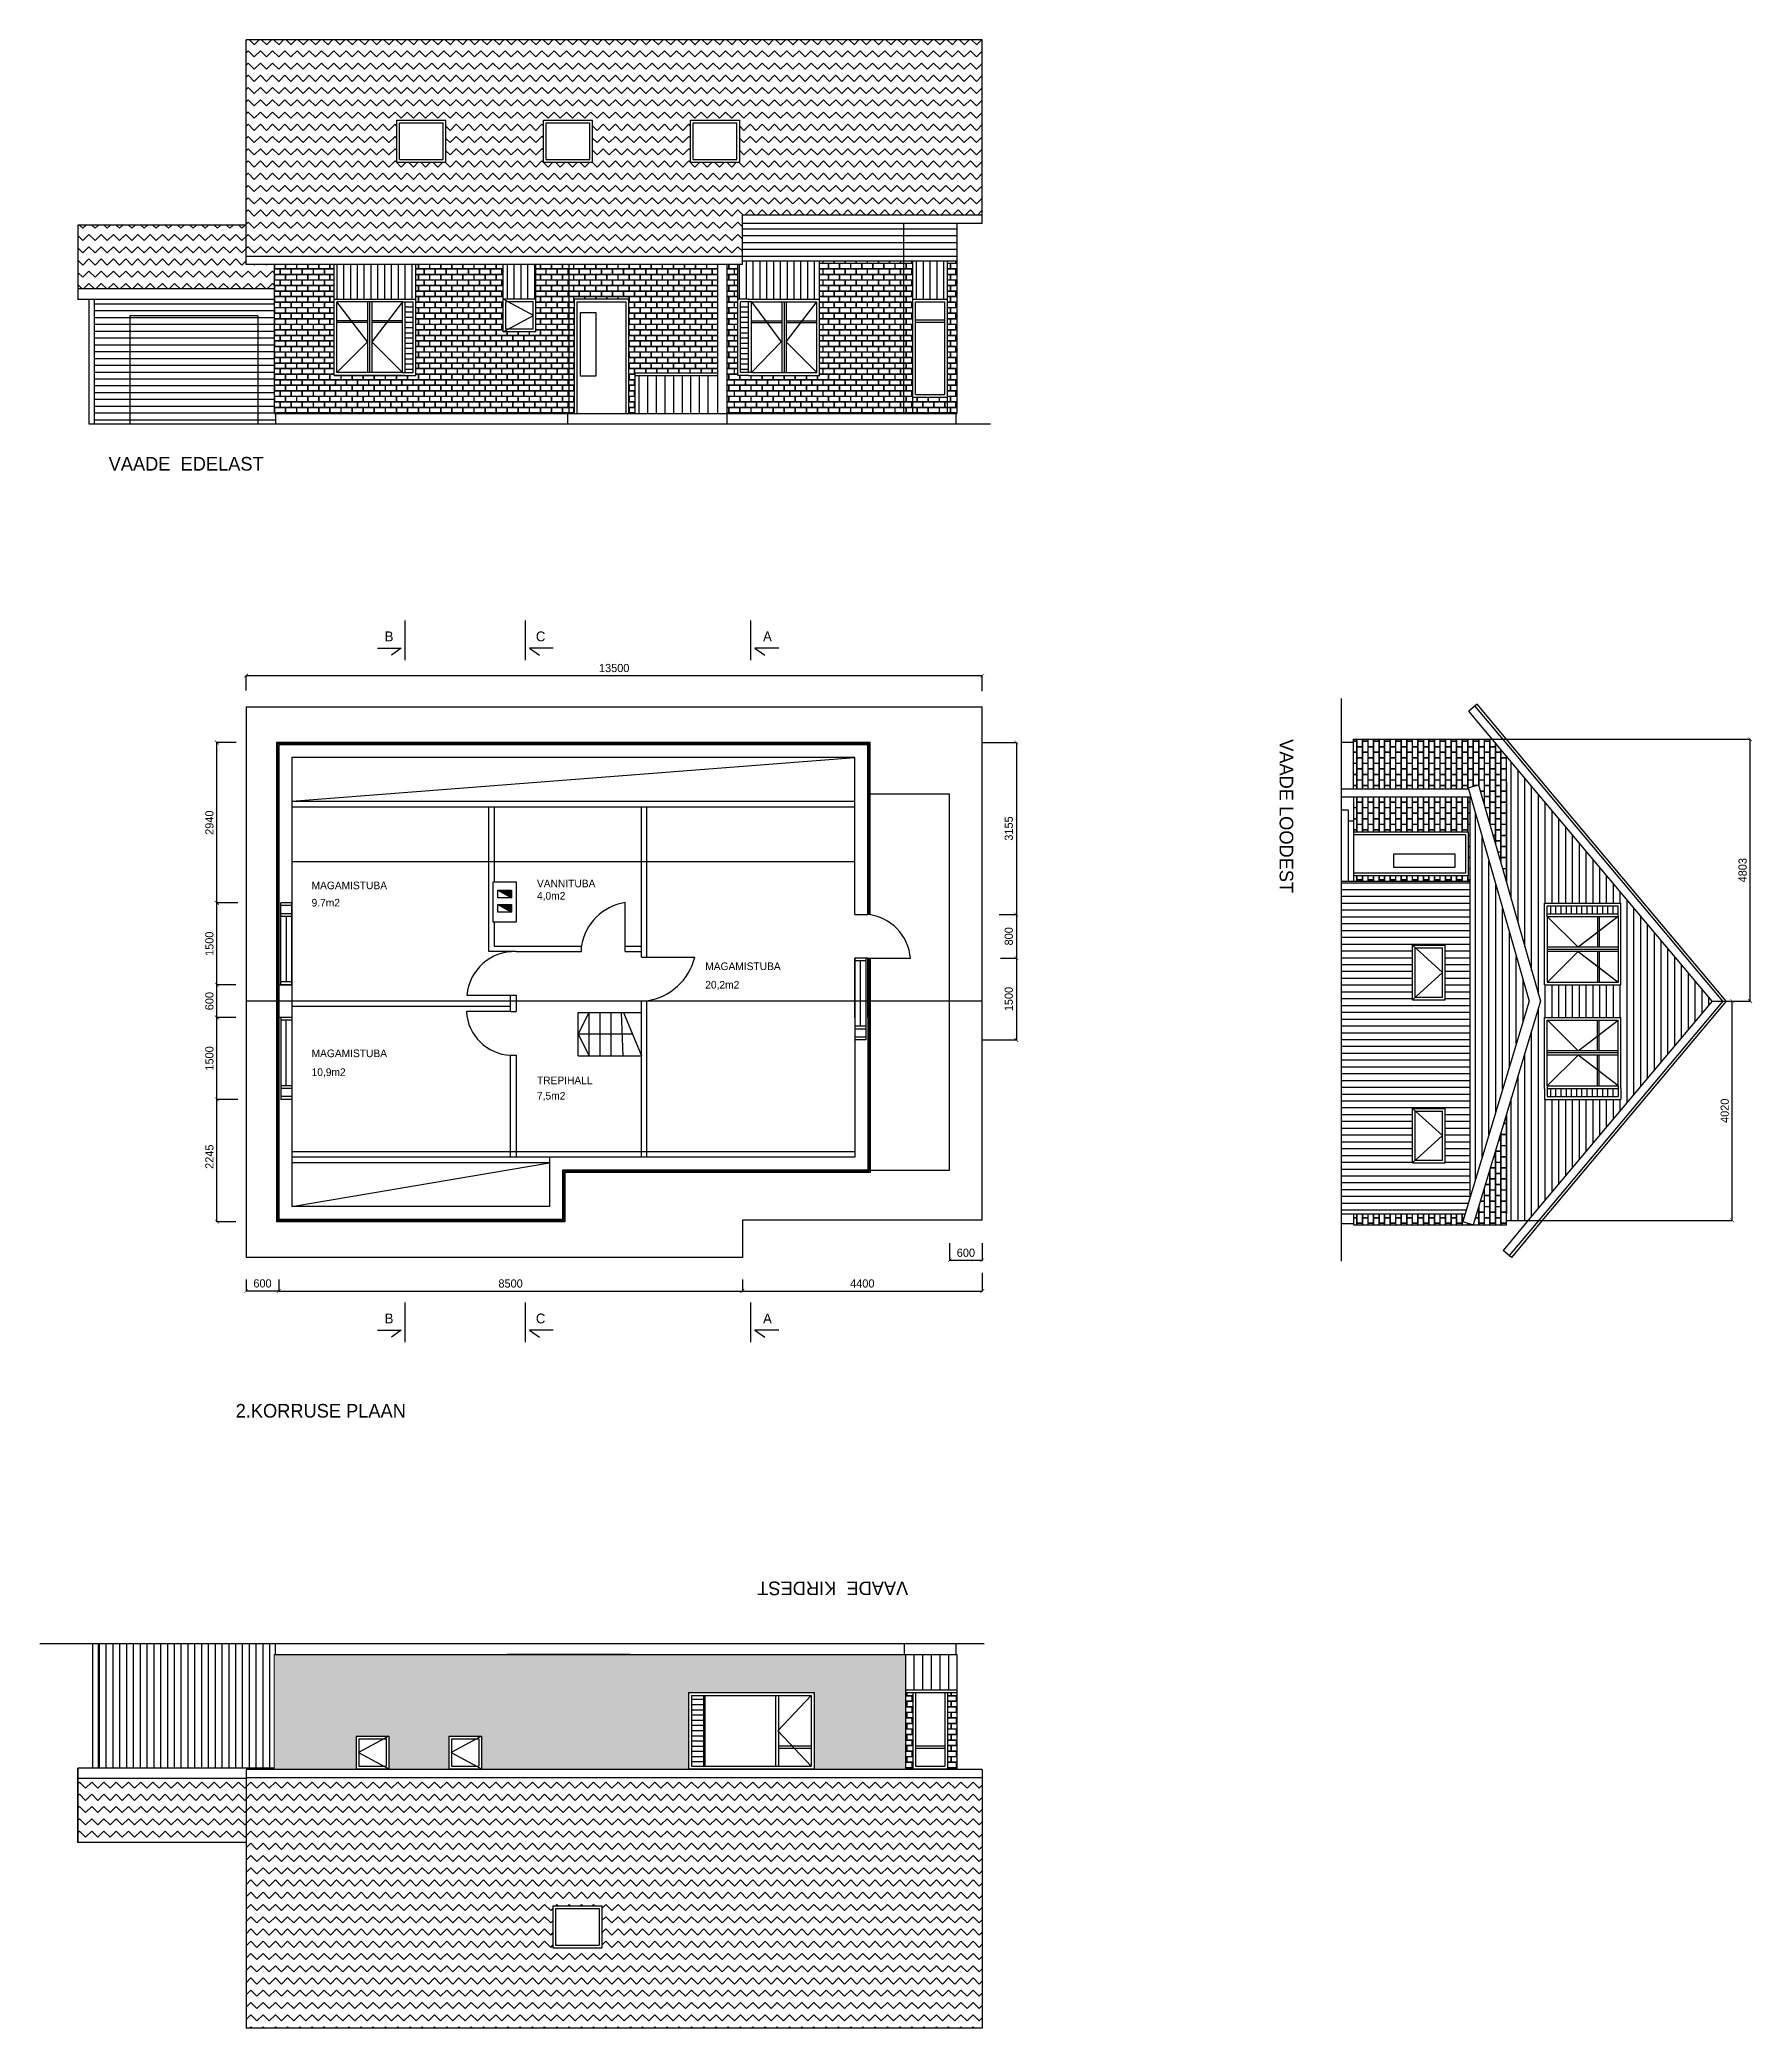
# Model space of a CAD drawing. Header units: millimetres. Extents: x -183747 to 314141, y 291435 to 411008.
# Drawn here: x -138811 to -107406, y 374546 to 411008 of the extents above; entities that cross this region are included whole.
import ezdxf

# ---------------------------------------------------------------- set-up
doc = ezdxf.new("R2010")
doc.units = ezdxf.units.MM
for name, color, linetype in [('kivivooder', 254, 'Continuous'), ('kollane', 5, 'Continuous'), ('PIIR', 1, 'Continuous'), ('pun', 1, 'Continuous'), ('puuvooder', 31, 'Continuous'), ('TEKST', 7, 'Continuous'), ('uks', 5, 'Continuous')]:
    doc.layers.add(name, color=color, linetype=linetype)
doc.dimstyles.new('ISO-25', dxfattribs={"dimtxt": 2.5, "dimasz": 2.5, "dimexe": 1.25, "dimexo": 0.625, "dimgap": 6.25, "dimtad": 1, "dimdec": 0, "dimtxsty": 'Standard', "dimcen": 2.5, "dimadec": 0, "dimazin": 0, "dimtfac": 1, "dimtdec": 0, "dimtmove": 0, "dimatfit": 3, "dimfxl": 0, "dimarcsym": 0})
pattern_1 = [(135, (-85935.17, 2540.42), (-224.5064, 7e-14), [158.75, -158.75]), (225, (-86047.42, 2652.67), (-7e-14, -224.5064), [158.75, -158.75])]
pattern_2 = [(360, (-85935.17, 2540.42), (3e-14, 125), [])]
pattern_3 = [(360, (-85935.17, 2540.42), (101.6, 101.6), [198.4375, -4.7625]), (360, (-86036.77, 2545.18), (101.6, 101.6), [198.4375, -4.7625]), (90, (-85935.17, 2540.42), (-101.6, 101.6), [-106.3625, 96.8375]), (90, (-85939.93, 2540.42), (-101.6, 101.6), [-106.3625, 96.8375])]
pattern_4 = [(90, (-244983.4, 195642.76), (-125, 4e-14), [])]
pattern_5 = [(270, (-518825.83, 352426.34), (101.6, -101.6), [198.4375, -4.7625]), (270, (-518821.07, 352527.94), (101.6, -101.6), [198.4375, -4.7625]), (360, (-518825.83, 352426.34), (101.6, 101.6), [-106.3625, 96.8375]), (360, (-518825.83, 352431.1), (101.6, 101.6), [-106.3625, 96.8375])]
pattern_6 = [(180, (-168839.91, 785417), (-101.6, -101.6), [198.4375, -4.7625]), (180, (-168738.31, 785412.24), (-101.6, -101.6), [198.4375, -4.7625]), (270, (-168839.91, 785417), (101.6, -101.6), [-106.3625, 96.8375]), (270, (-168835.15, 785417), (101.6, -101.6), [-106.3625, 96.8375])]
pattern_7 = [(315, (-168839.91, 785417), (224.5064, -3e-13), [158.75, -158.75]), (45, (-168727.66, 785304.75), (3e-13, 224.5064), [158.75, -158.75])]

msp = doc.modelspace()

# ---------------------------------------------------------------- texts
at = {"layer": 'TEKST'}
for s, p in [(' VAADE  EDELAST', (-137639.9766, 403107.53361)), ('2.KORRUSE PLAAN', (-135217.93809, 385743.06056))]:
    msp.add_text(s, height=250, dxfattribs=at).set_placement(p)
for s, rotation, p in [(' VAADE LOODEST', 270, (-116072.54386, 398276.56278)), (' VAADE  KIRDEST', 180, (-122790.76502, 382737.56635))]:
    msp.add_text(s, height=250, rotation=rotation, dxfattribs=at).set_placement(p)
at = {"layer": 'uks'}
for s, height, p in [('B', 180, (-132485.01338, 399977.62468)), ('C', 180, (-129712.17668, 399977.62468)), ('A', 180, (-125545.77925, 399977.62468)), ('VANNITUBA', 140, (-129692.2752, 395466.83361)), ('9.7m2', 140, (-133825.52314, 395114.89283)), ('MAGAMISTUBA', 140, (-133825.52314, 395431.40844)), ('4,0m2', 140, (-129692.2752, 395240.78458)), ('MAGAMISTUBA', 140, (-126606.11634, 393949.15416)), ('20,2m2', 140, (-126606.11634, 393610.08063)), ('MAGAMISTUBA', 140, (-133825.52314, 392352.50754)), ('10,9m2', 140, (-133825.52314, 392006.71915)), ('TREPIHALL', 140, (-129692.2752, 391856.99663)), ('7,5m2', 140, (-129692.2752, 391574.43545)), ('B', 180, (-132485.01338, 387470.71092)), ('C', 180, (-129712.17668, 387470.71092)), ('A', 180, (-125545.77925, 387470.71092))]:
    msp.add_text(s, height=height, dxfattribs=at).set_placement(p)

# ---------------------------------------------------------------- blocks, each defined once
blk = doc.blocks.new('_ArchTick')
at = {"color": 0, "linetype": 'ByBlock', "const_width": 0.15}
blk.add_lwpolyline([(-0.5, -0.5), (0.5, 0.5)], dxfattribs=at)
blk = doc.blocks.new('*D63')
at = {"layer": 'Defpoints', "color": 0}
for p in [(-135562, 391579), (-135172, 391579), (-135207, 389335)]:
    blk.add_point(p, dxfattribs=at)
at = {"layer": 'pun', "color": 0, "lineweight": -2}
for p, q in [((-135179, 391579), (-135563, 391579)), ((-135562, 389335), (-135562, 391579)), ((-135214, 389335), (-135563, 389335))]:
    blk.add_line(p, q, dxfattribs=at)
at = {"layer": 'pun', "color": 0, "lineweight": -2, "xscale": 70, "yscale": 70, "zscale": 70}
for p, rotation in [((-135562, 391579), 90), ((-135562, 389335), 270)]:
    blk.add_blockref('_ArchTick', p, dxfattribs=dict(at, rotation=rotation))
at = {"layer": 'pun', "color": 0, "insert": (-135699, 390527), "char_height": 150, "attachment_point": 5, "rotation": 90}
blk.add_mtext('2245', dxfattribs=at)
blk = doc.blocks.new('*D62')
at = {"layer": 'Defpoints', "color": 0}
for p in [(-134426, 388282), (-125926, 388282), (-125926, 388064)]:
    blk.add_point(p, dxfattribs=at)
at = {"layer": 'pun', "color": 0, "lineweight": -2}
for p, q in [((-134426, 388276), (-134426, 388063)), ((-134426, 388064), (-125926, 388064)), ((-125926, 388276), (-125926, 388063))]:
    blk.add_line(p, q, dxfattribs=at)
at = {"layer": 'pun', "color": 0, "lineweight": -2, "xscale": 70, "yscale": 70, "zscale": 70, "rotation": 180}
blk.add_blockref('_ArchTick', (-134426, 388064), dxfattribs=at)
at = {"layer": 'pun', "color": 0, "lineweight": -2, "xscale": 70, "yscale": 70, "zscale": 70}
blk.add_blockref('_ArchTick', (-125926, 388064), dxfattribs=at)
at = {"layer": 'pun', "color": 0, "insert": (-130176, 388201), "char_height": 150, "attachment_point": 5}
blk.add_mtext('8500', dxfattribs=at)
blk = doc.blocks.new('*D39')
at = {"layer": 'Defpoints', "color": 0}
for p in [(-135026, 388282), (-134426, 388282), (-134426, 388065)]:
    blk.add_point(p, dxfattribs=at)
at = {"layer": 'pun', "color": 0, "lineweight": -2}
for p, q in [((-135026, 388276), (-135026, 388064)), ((-135026, 388065), (-134426, 388065)), ((-134426, 388276), (-134426, 388064))]:
    blk.add_line(p, q, dxfattribs=at)
at = {"layer": 'pun', "color": 0, "lineweight": -2, "xscale": 70, "yscale": 70, "zscale": 70, "rotation": 180}
blk.add_blockref('_ArchTick', (-135026, 388065), dxfattribs=at)
at = {"layer": 'pun', "color": 0, "lineweight": -2, "xscale": 70, "yscale": 70, "zscale": 70}
blk.add_blockref('_ArchTick', (-134426, 388065), dxfattribs=at)
at = {"layer": 'pun', "color": 0, "insert": (-134726, 388203), "char_height": 150, "attachment_point": 5}
blk.add_mtext('600', dxfattribs=at)
blk = doc.blocks.new('*D24')
at = {"layer": 'Defpoints', "color": 0}
for p in [(-135562, 395182), (-135172, 395182), (-135207, 393681)]:
    blk.add_point(p, dxfattribs=at)
at = {"layer": 'pun', "color": 0, "lineweight": -2}
for p, q in [((-135179, 395182), (-135563, 395182)), ((-135562, 393681), (-135562, 395182)), ((-135214, 393681), (-135563, 393681))]:
    blk.add_line(p, q, dxfattribs=at)
at = {"layer": 'pun', "color": 0, "lineweight": -2, "xscale": 70, "yscale": 70, "zscale": 70}
for p, rotation in [((-135562, 395182), 90), ((-135562, 393681), 270)]:
    blk.add_blockref('_ArchTick', p, dxfattribs=dict(at, rotation=rotation))
at = {"layer": 'pun', "color": 0, "insert": (-135699, 394432), "char_height": 150, "attachment_point": 5, "rotation": 90}
blk.add_mtext('1500', dxfattribs=at)
blk = doc.blocks.new('*D23')
at = {"layer": 'Defpoints', "color": 0}
for p in [(-135562, 393681), (-135207, 393681), (-135207, 393079)]:
    blk.add_point(p, dxfattribs=at)
at = {"layer": 'pun', "color": 0, "lineweight": -2}
for p, q in [((-135214, 393681), (-135563, 393681)), ((-135562, 393079), (-135562, 393681)), ((-135214, 393079), (-135563, 393079))]:
    blk.add_line(p, q, dxfattribs=at)
at = {"layer": 'pun', "color": 0, "lineweight": -2, "xscale": 70, "yscale": 70, "zscale": 70}
for p, rotation in [((-135562, 393681), 90), ((-135562, 393079), 270)]:
    blk.add_blockref('_ArchTick', p, dxfattribs=dict(at, rotation=rotation))
at = {"layer": 'pun', "color": 0, "insert": (-135699, 393380), "char_height": 150, "attachment_point": 5, "rotation": 90}
blk.add_mtext('600', dxfattribs=at)
blk = doc.blocks.new('*D22')
at = {"layer": 'Defpoints', "color": 0}
for p in [(-135562, 393079), (-135207, 393079), (-135172, 391579)]:
    blk.add_point(p, dxfattribs=at)
at = {"layer": 'pun', "color": 0, "lineweight": -2}
for p, q in [((-135214, 393079), (-135563, 393079)), ((-135562, 391579), (-135562, 393079)), ((-135179, 391579), (-135563, 391579))]:
    blk.add_line(p, q, dxfattribs=at)
at = {"layer": 'pun', "color": 0, "lineweight": -2, "xscale": 70, "yscale": 70, "zscale": 70}
for p, rotation in [((-135562, 393079), 90), ((-135562, 391579), 270)]:
    blk.add_blockref('_ArchTick', p, dxfattribs=dict(at, rotation=rotation))
at = {"layer": 'pun', "color": 0, "insert": (-135699, 392329), "char_height": 150, "attachment_point": 5, "rotation": 90}
blk.add_mtext('1500', dxfattribs=at)
blk = doc.blocks.new('*D21')
at = {"layer": 'Defpoints', "color": 0}
for p in [(-135562, 398122), (-135201, 398122), (-135172, 395182)]:
    blk.add_point(p, dxfattribs=at)
at = {"layer": 'pun', "color": 0, "lineweight": -2}
for p, q in [((-135207, 398122), (-135563, 398122)), ((-135562, 395182), (-135562, 398122)), ((-135179, 395182), (-135563, 395182))]:
    blk.add_line(p, q, dxfattribs=at)
at = {"layer": 'pun', "color": 0, "lineweight": -2, "xscale": 70, "yscale": 70, "zscale": 70}
for p, rotation in [((-135562, 398122), 90), ((-135562, 395182), 270)]:
    blk.add_blockref('_ArchTick', p, dxfattribs=dict(at, rotation=rotation))
at = {"layer": 'pun', "color": 0, "insert": (-135699, 396652), "char_height": 150, "attachment_point": 5, "rotation": 90}
blk.add_mtext('2940', dxfattribs=at)
blk = doc.blocks.new('*D20')
at = {"layer": 'Defpoints', "color": 0}
for p in [(-121526, 399349), (-135026, 399068), (-121526, 399057)]:
    blk.add_point(p, dxfattribs=at)
at = {"layer": 'pun', "color": 0, "lineweight": -2}
for p, q in [((-135026, 399074), (-135026, 399351)), ((-135026, 399349), (-121526, 399349)), ((-121526, 399063), (-121526, 399351))]:
    blk.add_line(p, q, dxfattribs=at)
at = {"layer": 'pun', "color": 0, "lineweight": -2, "xscale": 70, "yscale": 70, "zscale": 70, "rotation": 180}
blk.add_blockref('_ArchTick', (-135026, 399349), dxfattribs=at)
at = {"layer": 'pun', "color": 0, "lineweight": -2, "xscale": 70, "yscale": 70, "zscale": 70}
blk.add_blockref('_ArchTick', (-121526, 399349), dxfattribs=at)
at = {"layer": 'pun', "color": 0, "insert": (-128276, 399487), "char_height": 150, "attachment_point": 5}
blk.add_mtext('13500', dxfattribs=at)
blk = doc.blocks.new('*D74')
at = {"layer": 'Defpoints', "color": 0}
for p in [(-121526, 388405), (-125926, 388282), (-121526, 388064)]:
    blk.add_point(p, dxfattribs=at)
at = {"layer": 'pun', "color": 0, "lineweight": -2}
for p, q in [((-121526, 388398), (-121526, 388063)), ((-125926, 388276), (-125926, 388063)), ((-125926, 388064), (-121526, 388064))]:
    blk.add_line(p, q, dxfattribs=at)
at = {"layer": 'pun', "color": 0, "lineweight": -2, "xscale": 70, "yscale": 70, "zscale": 70, "rotation": 180}
blk.add_blockref('_ArchTick', (-125926, 388064), dxfattribs=at)
at = {"layer": 'pun', "color": 0, "lineweight": -2, "xscale": 70, "yscale": 70, "zscale": 70}
blk.add_blockref('_ArchTick', (-121526, 388064), dxfattribs=at)
at = {"layer": 'pun', "color": 0, "insert": (-123726, 388201), "char_height": 150, "attachment_point": 5}
blk.add_mtext('4400', dxfattribs=at)
blk = doc.blocks.new('*D67')
at = {"layer": 'Defpoints', "color": 0}
for p in [(-122126, 388945), (-121526, 388945), (-121526, 388627)]:
    blk.add_point(p, dxfattribs=at)
at = {"layer": 'pun', "color": 0, "lineweight": -2}
for p, q in [((-122126, 388939), (-122126, 388626)), ((-121526, 388939), (-121526, 388626)), ((-122126, 388627), (-121526, 388627))]:
    blk.add_line(p, q, dxfattribs=at)
at = {"layer": 'pun', "color": 0, "lineweight": -2, "xscale": 70, "yscale": 70, "zscale": 70, "rotation": 180}
blk.add_blockref('_ArchTick', (-122126, 388627), dxfattribs=at)
at = {"layer": 'pun', "color": 0, "lineweight": -2, "xscale": 70, "yscale": 70, "zscale": 70}
blk.add_blockref('_ArchTick', (-121526, 388627), dxfattribs=at)
at = {"layer": 'pun', "color": 0, "insert": (-121826, 388765), "char_height": 150, "attachment_point": 5}
blk.add_mtext('600', dxfattribs=at)
blk = doc.blocks.new('*D66')
at = {"layer": 'Defpoints', "color": 0}
for p in [(-121224, 394968), (-121195, 394168), (-120901, 394168)]:
    blk.add_point(p, dxfattribs=at)
at = {"layer": 'pun', "color": 0, "lineweight": -2}
for p, q in [((-121217, 394968), (-120900, 394968)), ((-120901, 394968), (-120901, 394168)), ((-121189, 394168), (-120900, 394168))]:
    blk.add_line(p, q, dxfattribs=at)
at = {"layer": 'pun', "color": 0, "lineweight": -2, "xscale": 70, "yscale": 70, "zscale": 70}
for p, rotation in [((-120901, 394968), 90), ((-120901, 394168), 270)]:
    blk.add_blockref('_ArchTick', p, dxfattribs=dict(at, rotation=rotation))
at = {"layer": 'pun', "color": 0, "insert": (-121039, 394568), "char_height": 150, "attachment_point": 5, "rotation": 90}
blk.add_mtext('800', dxfattribs=at)
blk = doc.blocks.new('*D65')
at = {"layer": 'Defpoints', "color": 0}
for p in [(-121526, 398122), (-121224, 394968), (-120901, 394968)]:
    blk.add_point(p, dxfattribs=at)
at = {"layer": 'pun', "color": 0, "lineweight": -2}
for p, q in [((-121520, 398122), (-120900, 398122)), ((-120901, 398122), (-120901, 394968)), ((-121217, 394968), (-120900, 394968))]:
    blk.add_line(p, q, dxfattribs=at)
at = {"layer": 'pun', "color": 0, "lineweight": -2, "xscale": 70, "yscale": 70, "zscale": 70}
for p, rotation in [((-120901, 398122), 90), ((-120901, 394968), 270)]:
    blk.add_blockref('_ArchTick', p, dxfattribs=dict(at, rotation=rotation))
at = {"layer": 'pun', "color": 0, "insert": (-121039, 396545), "char_height": 150, "attachment_point": 5, "rotation": 90}
blk.add_mtext('3155', dxfattribs=at)
blk = doc.blocks.new('*D64')
at = {"layer": 'Defpoints', "color": 0}
for p in [(-121195, 394168), (-121526, 392668), (-120901, 392668)]:
    blk.add_point(p, dxfattribs=at)
at = {"layer": 'pun', "color": 0, "lineweight": -2}
for p, q in [((-121189, 394168), (-120900, 394168)), ((-120901, 394168), (-120901, 392668)), ((-121520, 392668), (-120900, 392668))]:
    blk.add_line(p, q, dxfattribs=at)
at = {"layer": 'pun', "color": 0, "lineweight": -2, "xscale": 70, "yscale": 70, "zscale": 70}
for p, rotation in [((-120901, 394168), 90), ((-120901, 392668), 270)]:
    blk.add_blockref('_ArchTick', p, dxfattribs=dict(at, rotation=rotation))
at = {"layer": 'pun', "color": 0, "insert": (-121039, 393418), "char_height": 150, "attachment_point": 5, "rotation": 90}
blk.add_mtext('1500', dxfattribs=at)
blk = doc.blocks.new('*D87')
at = {"layer": 'Defpoints', "color": 0}
for p in [(-112173, 398182), (-107444, 398182), (-108136, 393379)]:
    blk.add_point(p, dxfattribs=at)
at = {"layer": 'pun', "color": 0, "lineweight": -2}
for p, q in [((-112166, 398182), (-107443, 398182)), ((-107444, 393379), (-107444, 398182)), ((-108130, 393379), (-107443, 393379))]:
    blk.add_line(p, q, dxfattribs=at)
at = {"layer": 'pun', "color": 0, "lineweight": -2, "xscale": 70, "yscale": 70, "zscale": 70}
for p, rotation in [((-107444, 398182), 90), ((-107444, 393379), 270)]:
    blk.add_blockref('_ArchTick', p, dxfattribs=dict(at, rotation=rotation))
at = {"layer": 'pun', "color": 0, "insert": (-107582, 395780), "char_height": 150, "attachment_point": 5, "rotation": 90}
blk.add_mtext('4803', dxfattribs=at)
blk = doc.blocks.new('*D86')
at = {"layer": 'Defpoints', "color": 0}
for p in [(-108143, 393379), (-107772, 393379), (-111516, 389359)]:
    blk.add_point(p, dxfattribs=at)
at = {"layer": 'pun', "color": 0, "lineweight": -2}
for p, q in [((-108136, 393379), (-107771, 393379)), ((-107772, 389359), (-107772, 393379)), ((-111510, 389359), (-107771, 389359))]:
    blk.add_line(p, q, dxfattribs=at)
at = {"layer": 'pun', "color": 0, "lineweight": -2, "xscale": 70, "yscale": 70, "zscale": 70}
for p, rotation in [((-107772, 393379), 90), ((-107772, 389359), 270)]:
    blk.add_blockref('_ArchTick', p, dxfattribs=dict(at, rotation=rotation))
at = {"layer": 'pun', "color": 0, "insert": (-107910, 391369), "char_height": 150, "attachment_point": 5, "rotation": 90}
blk.add_mtext('4020', dxfattribs=at)

# ---------------------------------------------------------------- dimensions: what is measured, and where the dimension line sits
at = {"layer": 'pun'}
for base, p1, p2, picture, middle in [((-121525.79905, 399349.44767), (-135025.79905, 399067.82851), (-121525.79905, 399056.77661), '*D20', (-128275.79905, 399486.94767)), ((-121525.79905, 388063.99264), (-125925.79905, 388281.84951), (-121525.79905, 388404.66989), '*D74', (-123725.79905, 388201.49264)), ((-134425.79905, 388065.24264), (-135025.79905, 388281.84951), (-134425.79905, 388281.84951), '*D39', (-134725.79905, 388202.74264)), ((-125925.79905, 388063.99264), (-134425.79905, 388281.84951), (-125925.79905, 388281.84951), '*D62', (-130175.79905, 388201.49264))]:
    dim = msp.add_linear_dim(base=base, p1=p1, p2=p2, dimstyle='ISO-25', override={"dimtxt": 150, "dimasz": 70, "dimexo": 6.25, "dimgap": 62.5, "dimblk1": 'ArchTick', "dimblk2": 'ArchTick', "dimsah": 1, "dimtix": 1}, dxfattribs=at)
    dim.commit()
    dim.dimension.update_dxf_attribs({"geometry": picture, "text_midpoint": middle})
for base, p1, p2, angle, override, picture, middle in [((-135561.97865, 398122.39492), (-135172.49438, 395181.96652), (-135201.24438, 398122.39492), 90, {"dimtxt": 150, "dimasz": 70, "dimexo": 6.25, "dimgap": 62.5, "dimrnd": 5, "dimblk1": 'ArchTick', "dimblk2": 'ArchTick', "dimsah": 1, "dimtix": 1}, '*D21', (-135699.47865, 396652.18072)), ((-120901.41055, 394968.39492), (-121525.79905, 398122.39492), (-121223.74754, 394968.39492), 90, {"dimtxt": 150, "dimasz": 70, "dimexo": 6.25, "dimgap": 62.5, "dimrnd": 5, "dimblk1": 'ArchTick', "dimblk2": 'ArchTick', "dimsah": 1, "dimtix": 1}, '*D65', (-121038.91055, 396545.39492)), ((-107444.24415, 398181.64492), (-108136.30759, 393378.84152), (-112172.5918, 398181.64492), 270, {"dimtxt": 150, "dimasz": 70, "dimexo": 6.25, "dimgap": 62.5, "dimblk1": 'ArchTick', "dimblk2": 'ArchTick', "dimsah": 1, "dimtix": 1}, '*D87', (-107581.74415, 395780.24322)), ((-135561.97865, 395181.96652), (-135207.49438, 393681.34152), (-135172.49438, 395181.96652), 90, {"dimtxt": 150, "dimasz": 70, "dimexo": 6.25, "dimgap": 62.5, "dimdec": 0, "dimrnd": 5, "dimblk1": 'ArchTick', "dimblk2": 'ArchTick', "dimsah": 1, "dimtix": 1}, '*D24', (-135699.47865, 394431.65402)), ((-120901.41055, 394168.39492), (-121223.74754, 394968.39492), (-121195.12441, 394168.39492), 90, {"dimtxt": 150, "dimasz": 70, "dimexo": 6.25, "dimgap": 62.5, "dimblk1": 'ArchTick', "dimblk2": 'ArchTick', "dimsah": 1, "dimtix": 1}, '*D66', (-121038.91055, 394568.39492)), ((-120901.41055, 392667.76992), (-121195.12441, 394168.39492), (-121525.79905, 392667.76992), 90, {"dimtxt": 150, "dimasz": 70, "dimexo": 6.25, "dimgap": 62.5, "dimrnd": 5, "dimblk1": 'ArchTick', "dimblk2": 'ArchTick', "dimsah": 1, "dimtix": 1}, '*D64', (-121038.91055, 393418.08242)), ((-107772.20424, 393378.84152), (-111515.849, 389358.70935), (-108142.55759, 393378.84152), 270, {"dimtxt": 150, "dimasz": 70, "dimexo": 6.25, "dimgap": 62.5, "dimblk1": 'ArchTick', "dimblk2": 'ArchTick', "dimsah": 1, "dimtix": 1}, '*D86', (-107909.70424, 391368.77544)), ((-135561.97865, 393079.46652), (-135172.49438, 391578.84152), (-135207.49438, 393079.46652), 90, {"dimtxt": 150, "dimasz": 70, "dimexo": 6.25, "dimgap": 62.5, "dimrnd": 5, "dimblk1": 'ArchTick', "dimblk2": 'ArchTick', "dimsah": 1, "dimtix": 1}, '*D22', (-135699.47865, 392329.15402))]:
    dim = msp.add_linear_dim(base=base, p1=p1, p2=p2, angle=angle, dimstyle='ISO-25', override=override, dxfattribs=at)
    dim.commit()
    dim.dimension.update_dxf_attribs({"geometry": picture, "text_midpoint": middle})
dim = msp.add_linear_dim(base=(-135561.97865, 393681.34152), p1=(-135207.49438, 393079.46652), p2=(-135207.49438, 393681.34152), angle=90, text='600', dimstyle='ISO-25', override={"dimtxt": 150, "dimasz": 70, "dimexo": 6.25, "dimgap": 62.5, "dimblk1": 'ArchTick', "dimblk2": 'ArchTick', "dimsah": 1, "dimtix": 1}, dxfattribs=at)
dim.commit()
dim.dimension.update_dxf_attribs({"geometry": '*D23', "text_midpoint": (-135699.47865, 393380.40402)})
dim = msp.add_linear_dim(base=(-135561.97865, 391578.84152), p1=(-135207.49438, 389334.83435), p2=(-135172.49438, 391578.84152), angle=90, dimstyle='ISO-25', override={"dimtxt": 150, "dimasz": 70, "dimexo": 6.25, "dimgap": 62.5, "dimrnd": 5, "dimblk1": 'ArchTick', "dimblk2": 'ArchTick', "dimsah": 1, "dimtix": 1}, dxfattribs=at)
dim.commit()
dim.dimension.update_dxf_attribs({"geometry": '*D63', "text_midpoint": (-135561.97865, 390526.83435), "dimtype": 160})
dim = msp.add_linear_dim(base=(-121525.79905, 388627.31971), p1=(-122125.79905, 388945.36978), p2=(-121525.79905, 388945.36978), dimstyle='ISO-25', override={"dimtxt": 150, "dimasz": 70, "dimexo": 6.25, "dimgap": 62.5, "dimblk1": 'ArchTick', "dimblk2": 'ArchTick', "dimsah": 1, "dimtix": 1}, dxfattribs=at)
dim.commit()
dim.dimension.update_dxf_attribs({"geometry": '*D67', "text_midpoint": (-121825.79905, 388627.31971), "dimtype": 160})

# ---------------------------------------------------------------- hatches: boundary and pattern name
at = {"layer": 'kivivooder'}
h = msp.add_hatch(dxfattribs=at)
h.set_pattern_fill('AR-B816C', color=256, scale=0.5, angle=360, style=0)
h.set_pattern_definition(pattern_3)
h.paths.add_polyline_path([(-122969.37769, 404153.93498), (-122969.37769, 406953.93498), (-124510.79905, 406953.93498), (-124510.79905, 406253.93498), (-124510.79905, 404853.93498), (-125810.79905, 404853.93498), (-126010.79905, 404853.93498), (-126010.79905, 406253.93498), (-126010.79905, 406885.61547), (-126210.79905, 406885.61547), (-126210.79905, 404153.93498)])
h = msp.add_hatch(dxfattribs=at)
h.set_pattern_fill('AR-B816C', color=256, scale=0.5, angle=360, style=0)
h.set_pattern_definition(pattern_3)
h.paths.add_polyline_path([(-122969.37769, 404153.93498), (-122800.58999, 404153.93498), (-122800.58999, 404453.93498), (-122800.58999, 406253.93498), (-122800.58999, 406953.93498), (-122969.37769, 406953.93498)])
h.paths.add_polyline_path([(-122164.19388, 404453.93498), (-122164.19388, 404153.93498), (-121991.56023, 404153.93498), (-121991.56023, 406953.93498), (-122164.19388, 406953.93498), (-122164.19388, 406253.93498)])
h.paths.add_polyline_path([(-122164.19388, 404153.93498), (-122164.19388, 404453.93498), (-122800.58999, 404453.93498), (-122800.58999, 404153.93498)])
h = msp.add_hatch(dxfattribs=at)
h.set_pattern_fill('AR-B816C', color=256, scale=0.5, angle=360, style=0)
h.set_pattern_definition(pattern_3)
h.paths.add_polyline_path([(-133410.79905, 406253.93498), (-133410.79905, 406885.61547), (-134510.79905, 406885.61547), (-134510.79905, 404153.93498), (-129110.79905, 404153.93498), (-129110.79905, 406885.61547), (-129710.79905, 406885.61547), (-129710.79905, 406253.93498), (-129710.79905, 405653.93498), (-130310.79905, 405653.93498), (-130310.79905, 406253.93498), (-130310.79905, 406885.61547), (-131910.79905, 406885.61547), (-131910.79905, 406253.93498), (-131910.79905, 404853.93498), (-132110.79905, 404853.93498), (-133410.79905, 404853.93498)])
h = msp.add_hatch(dxfattribs=at)
h.set_pattern_fill('AR-B816C', color=256, scale=0.5, angle=360, style=0)
h.set_pattern_definition(pattern_3)
h.paths.add_polyline_path([(-126381.5613, 406885.61547), (-129110.79905, 406885.61547), (-129110.79905, 404153.93498), (-129011.6961, 404153.93498), (-129011.6961, 406254.55998), (-128010.79905, 406254.55998), (-128010.79905, 404153.93498), (-127899.76518, 404153.93498), (-127899.76518, 404895.3094), (-126381.5613, 404895.3094)])
h = msp.add_hatch(dxfattribs=at)
h.set_pattern_fill('AR-B816C', color=256, scale=0.5, angle=270, style=0)
h.set_pattern_definition(pattern_5)
h.paths.add_polyline_path([(-114715.04615, 398178.84152), (-114715.04615, 397273.84956), (-112613.61604, 397273.84956), (-112617.75274, 397288.2892), (-112425.48699, 397343.36987), (-111915.04615, 395561.61422), (-111915.04615, 397278.84152), (-111915.04615, 397874.71831), (-112170.23582, 398178.84152)])
h = msp.add_hatch(dxfattribs=at)
h.set_pattern_fill('AR-B816C', color=256, scale=0.5, angle=270, style=0)
h.set_pattern_definition(pattern_5)
h.paths.add_polyline_path([(-112615.04615, 396478.84152), (-112615.04615, 395678.84152), (-113297.18481, 395678.84152), (-113531.56289, 395678.84152), (-113531.56289, 395678.70935), (-114715.04615, 395678.70935), (-114715.04615, 395576.45201), (-112586.39795, 395576.45201), (-112586.39795, 397123.17927), (-114715.04615, 397123.17927), (-114715.04615, 396478.84152)])
h = msp.add_hatch(dxfattribs=at)
h.set_pattern_fill('AR-B816C', color=256, scale=0.5, angle=270, style=0)
h.set_pattern_definition(pattern_5)
h.paths.add_polyline_path([(-111915.04615, 391298.44033), (-112522.92781, 389278.70935), (-111915.04615, 389278.70935)])
h.paths.add_polyline_path([(-112522.92781, 389278.70935), (-112714.44177, 389336.34962), (-112671.59554, 389478.70935), (-114715.04615, 389478.70935), (-114715.04615, 389278.70935)])
h = msp.add_hatch(dxfattribs=at)
h.set_pattern_fill('AR-B816C', color=256, scale=0.5, angle=540, style=0)
h.set_pattern_definition(pattern_6)
h.paths.add_polyline_path([(-124610.79905, 379289.73328), (-122935.40208, 379289.73328), (-122935.40208, 381400.06864), (-134510.79905, 381400.06864), (-134510.79905, 379289.73328), (-133010.79905, 379289.73328), (-133010.79905, 379900.06864), (-132410.79905, 379900.06864), (-132410.79905, 379289.73328), (-131310.79905, 379289.73328), (-131310.79905, 379900.06864), (-130710.79905, 379900.06864), (-130710.79905, 379289.73328), (-130235.84402, 379289.73328), (-126910.79905, 379289.73328), (-126910.79905, 380700.06864), (-124610.79905, 380700.06864)])
h = msp.add_hatch(dxfattribs=at)
h.set_pattern_fill('AR-B816C', color=256, scale=0.5, angle=540, style=0)
h.set_pattern_definition(pattern_6)
h.paths.add_polyline_path([(-122164.19388, 379300.06864), (-122800.58999, 379300.06864), (-122800.58999, 380700.06864), (-122935.40208, 380700.06864), (-122935.40208, 379289.73328), (-121991.56023, 379289.73328), (-121991.56023, 380700.06864), (-122164.19388, 380700.06864)])
at = {"layer": 'kollane'}
h = msp.add_hatch(dxfattribs=at)
h.set_pattern_fill('LINE', color=256, scale=30, angle=360, style=0)
h.set_pattern_definition([(360, (-234805.11, 198943.36), (2e-14, 95.25), [])])
h.paths.add_polyline_path([(-131960.79905, 406203.93498), (-132110.79905, 406203.93498), (-132110.79905, 404903.93498), (-131960.79905, 404903.93498)])
h = msp.add_hatch(dxfattribs=at)
h.set_pattern_fill('LINE', color=256, scale=30, angle=360, style=0)
h.set_pattern_definition([(180, (-23116.49, 198943.36), (2e-14, 95.25), [])])
h.paths.add_polyline_path([(-125810.79905, 406203.93498), (-125960.79905, 406203.93498), (-125960.79905, 404903.93498), (-125810.79905, 404903.93498)])
h = msp.add_hatch(dxfattribs=at)
h.set_pattern_fill('LINE', color=256, scale=50, angle=810, style=0)
h.set_pattern_definition([(90, (-175127.77, 442570.17), (-158.75, 9e-14), [])])
h.paths.add_polyline_path([(-127899.76518, 404845.3094), (-127899.76518, 404153.93498), (-126481.5613, 404153.93498), (-126481.5613, 404845.3094)])
h = msp.add_hatch(dxfattribs=at)
h.set_pattern_fill('LINE', color=256, scale=30, angle=270, style=0)
h.set_pattern_definition([(90, (-317125.62, 292284.53), (95.25, -4e-14), [])])
h.paths.add_polyline_path([(-109865.04615, 394978.84152), (-109865.04615, 395128.84152), (-111165.04615, 395128.84152), (-111165.04615, 394978.84152)])
h = msp.add_hatch(dxfattribs=at)
h.set_pattern_fill('LINE', color=256, scale=30, angle=270, style=0)
h.set_pattern_definition([(270, (-317125.62, 494473.15), (95.25, -4e-14), [])])
h.paths.add_polyline_path([(-111165.04615, 391778.84152), (-111165.04615, 391628.84152), (-109865.04615, 391628.84152), (-109865.04615, 391778.84152)])
h = msp.add_hatch(dxfattribs=at)
h.set_pattern_fill('LINE', color=256, scale=30, angle=540, style=0)
h.set_pattern_definition([(180, (-47777.58, 547836.4), (-3e-14, -95.25), [])])
h.paths.add_polyline_path([(-126860.79905, 379350.06864), (-126640.79905, 379350.06864), (-126640.79905, 380650.06864), (-126860.79905, 380650.06864)])
at = {"layer": 'pun'}
h = msp.add_hatch(dxfattribs=at)
h.set_pattern_fill('ZIGZAG', color=256, scale=50, angle=495, style=0)
h.set_pattern_definition(pattern_1)
h.paths.add_polyline_path([(-135025.79905, 411007.505), (-135025.79905, 407035.61547), (-125925.79905, 407035.61547), (-125925.79905, 407791.05383), (-121525.79905, 407791.05383), (-121525.79905, 411007.505)])
h.paths.add_polyline_path([(-131360.78153, 409534.505), (-131360.78153, 408763.15987), (-132260.78153, 408763.15987), (-132260.78153, 409534.505)], flags=16)
h.paths.add_polyline_path([(-131410.78153, 409484.505), (-131410.78153, 408813.15987), (-132210.78153, 408813.15987), (-132210.78153, 409484.505)], flags=0)
h.paths.add_polyline_path([(-129574.74577, 409534.505), (-128674.74577, 409534.505), (-128674.74577, 408763.15987), (-129574.74577, 408763.15987)], flags=16)
h.paths.add_polyline_path([(-129524.74577, 409484.505), (-128724.74577, 409484.505), (-128724.74577, 408813.15987), (-129524.74577, 408813.15987)], flags=0)
h.paths.add_polyline_path([(-126874.74577, 409534.505), (-125974.74577, 409534.505), (-125974.74577, 408763.15987), (-126874.74577, 408763.15987)], flags=16)
h.paths.add_polyline_path([(-126824.74577, 409484.505), (-126024.74577, 409484.505), (-126024.74577, 408813.15987), (-126824.74577, 408813.15987)], flags=0)
h.paths.add_polyline_path([(-132210.78153, 409484.505), (-132210.78153, 408813.15987), (-131410.78153, 408813.15987), (-131410.78153, 409484.505)], flags=0)
h.paths.add_polyline_path([(-128724.74577, 409484.505), (-129524.74577, 409484.505), (-129524.74577, 408813.15987), (-128724.74577, 408813.15987)], flags=0)
h.paths.add_polyline_path([(-126024.74577, 409484.505), (-126824.74577, 409484.505), (-126824.74577, 408813.15987), (-126024.74577, 408813.15987)], flags=0)
h = msp.add_hatch(dxfattribs=at)
h.set_pattern_fill('ZIGZAG', color=256, scale=50, angle=495, style=0)
h.set_pattern_definition(pattern_1)
h.paths.add_polyline_path([(-135782.86475, 406439.93498), (-134510.79905, 406439.93498), (-134510.79905, 406885.61547), (-135025.79905, 406885.61547), (-135025.79905, 407610.99526), (-138110.79905, 407610.99526), (-138110.79905, 406439.48537), (-135782.86475, 406439.48537)])
h = msp.add_hatch(dxfattribs=at)
h.set_pattern_fill('ZIGZAG', color=256, scale=50, angle=675, style=0)
h.set_pattern_definition(pattern_7)
h.paths.add_polyline_path([(-138110.79905, 377954.74365), (-135025.79905, 377954.74365), (-135025.79905, 379125.80393), (-135757.90973, 379125.80393), (-135757.90973, 379126.25354), (-138110.79905, 379126.25354)])
h = msp.add_hatch(dxfattribs=at)
h.set_pattern_fill('ZIGZAG', color=256, scale=50, angle=675, style=0)
h.set_pattern_definition(pattern_7)
h.paths.add_polyline_path([(-135025.79905, 379136.52439), (-135025.79905, 374546.49862), (-121525.79905, 374546.49862), (-121525.79905, 379136.52439)])
h.paths.add_polyline_path([(-128499.79074, 376790.84375), (-128499.79074, 376019.49862), (-129399.79074, 376019.49862), (-129399.79074, 376790.84375)], flags=16)
h.paths.add_polyline_path([(-128549.79074, 376740.84375), (-128549.79074, 376069.49862), (-129349.79074, 376069.49862), (-129349.79074, 376740.84375)], flags=0)
h.paths.add_polyline_path([(-128549.79074, 376069.49862), (-128549.79074, 376740.84375), (-129349.79074, 376740.84375), (-129349.79074, 376069.49862)], flags=0)
at = {"layer": 'puuvooder'}
h = msp.add_hatch(dxfattribs=at)
h.set_pattern_fill('_USER', color=256, scale=125, angle=360, style=0, pattern_type=0)
h.set_pattern_definition(pattern_2)
h.paths.add_polyline_path([(-122969.37769, 406953.93498), (-122969.37769, 407637.84494), (-125925.79905, 407637.84494), (-125925.79905, 406953.93498)])
h = msp.add_hatch(dxfattribs=at)
h.set_pattern_fill('_USER', color=256, scale=125, angle=360, style=0, pattern_type=0)
h.set_pattern_definition(pattern_2)
h.paths.add_polyline_path([(-122969.37769, 407637.84494), (-122969.37769, 406953.93498), (-121991.56023, 406953.93498), (-121991.56023, 407637.84494)])
h = msp.add_hatch(dxfattribs=at)
h.set_pattern_fill('_USER', color=256, scale=125, angle=450, style=0, pattern_type=0)
h.set_pattern_definition([(90, (-244975.81, 195642.76), (-125, 4e-14), [])])
h.paths.add_polyline_path([(-125903.21161, 406953.93498), (-125903.21161, 406885.61547), (-126010.79905, 406885.61547), (-126010.79905, 406253.93498), (-125810.79905, 406253.93498), (-124510.79905, 406253.93498), (-124510.79905, 406953.93498)])
h = msp.add_hatch(dxfattribs=at)
h.set_pattern_fill('_USER', color=256, scale=125, angle=450, style=0, pattern_type=0)
h.set_pattern_definition([(90, (-244981.08, 195642.76), (-125, 4e-14), [])])
h.paths.add_polyline_path([(-122800.58999, 406953.93498), (-122800.58999, 406253.93498), (-122164.19388, 406253.93498), (-122164.19388, 406953.93498)])
h = msp.add_hatch(dxfattribs=at)
h.set_pattern_fill('_USER', color=256, scale=125, angle=450, style=0, pattern_type=0)
h.set_pattern_definition(pattern_4)
h.paths.add_polyline_path([(-132110.79905, 406253.93498), (-131910.79905, 406253.93498), (-131910.79905, 406885.61547), (-133410.79905, 406885.61547), (-133410.79905, 406253.93498)])
h = msp.add_hatch(dxfattribs=at)
h.set_pattern_fill('_USER', color=256, scale=125, angle=450, style=0, pattern_type=0)
h.set_pattern_definition(pattern_4)
h.paths.add_polyline_path([(-129710.79905, 406253.93498), (-129710.79905, 406885.61547), (-130310.79905, 406885.61547), (-130310.79905, 406253.93498)])
h = msp.add_hatch(dxfattribs=at)
h.set_pattern_fill('_USER', color=256, scale=125, angle=360, style=0, pattern_type=0)
h.set_pattern_definition(pattern_2)
h.paths.add_polyline_path([(-137810.79905, 403965.67027), (-137160.79905, 403965.67027), (-137160.79905, 405947.97141), (-134810.79905, 405947.97141), (-134810.79905, 403965.67027), (-134488.79905, 403965.67027), (-134488.79905, 404153.93498), (-134510.79905, 404153.93498), (-134510.79905, 406247.97141), (-137810.79905, 406247.97141)])
h = msp.add_hatch(dxfattribs=at)
h.set_pattern_fill('_USER', color=1, scale=125, angle=360, style=0, pattern_type=0)
h.set_pattern_definition(pattern_2)
h.paths.add_polyline_path([(-137160.79905, 403965.67027), (-134810.79905, 403965.67027), (-134810.79905, 405947.97141), (-137160.79905, 405947.97141)])
h = msp.add_hatch(dxfattribs=at)
h.set_pattern_fill('_USER', color=256, scale=125, angle=270, style=0, pattern_type=0)
h.set_pattern_definition([(270, (-518825.83, 352426.34), (125, -5e-14), [])])
h.paths.add_polyline_path([(-111415.04615, 397278.84152), (-111887.32126, 397841.67707), (-111915.04615, 397874.71831), (-111915.04615, 397278.84152), (-111915.04615, 395561.61422), (-111289.32289, 393377.45131), (-111915.04615, 391298.44033), (-111915.04615, 389358.70935), (-111515.849, 389358.70935), (-111415.04615, 389478.84152), (-108142.55759, 393378.84152)])
h.paths.add_polyline_path([(-109815.04615, 393678.84152), (-111215.04615, 393678.84152), (-111215.04615, 394978.84152), (-111215.04615, 395178.84152), (-109815.04615, 395178.84152), (-109815.04615, 394978.84152)], flags=16)
h.paths.add_polyline_path([(-109815.04615, 393078.84152), (-109815.04615, 391778.84152), (-109815.04615, 391578.84152), (-111215.04615, 391578.84152), (-111215.04615, 391778.84152), (-111215.04615, 393078.84152)], flags=16)
h = msp.add_hatch(dxfattribs=at)
h.set_pattern_fill('_USER', color=256, scale=125, angle=270, style=0, pattern_type=0)
h.set_pattern_definition([(270, (-276733.17, 474141.96), (125, -5e-14), [])])
h.paths.add_polyline_path([(-112586.39795, 393802.30809), (-111619.08206, 393802.30809), (-112586.39795, 397178.84152)])
h.paths.add_polyline_path([(-112586.39795, 390759.60847), (-112286.08129, 390759.60847), (-111497.76653, 393378.84152), (-111619.08206, 393802.30809), (-112586.39795, 393802.30809)])
h.paths.add_polyline_path([(-112586.39795, 390759.60847), (-112586.39795, 389761.78451), (-112286.08129, 390759.60847)])
h = msp.add_hatch(dxfattribs=at)
h.set_pattern_fill('_USER', color=256, scale=125, angle=360, style=0, pattern_type=0)
h.set_pattern_definition([(360, (-518825.83, 352426.34), (3e-14, 125), [])])
h.paths.add_polyline_path([(-114935.04615, 389478.70935), (-112671.59554, 389478.70935), (-112586.39795, 389761.78451), (-112586.39795, 395576.45201), (-114935.04615, 395576.45201)])
h.paths.add_polyline_path([(-113635.04615, 393404.98238), (-113635.04615, 394404.98238), (-113035.04615, 394404.98238), (-113035.04615, 393404.98238)], flags=16)
h.paths.add_polyline_path([(-113585.04615, 393449.86874), (-113585.04615, 394359.57943), (-113579.98365, 394354.98238), (-113085.04615, 394354.98238), (-113085.04615, 393905.54992), (-113084.42115, 393904.98238), (-113085.04615, 393904.4142), (-113085.04615, 393454.98238), (-113579.42115, 393454.98238)], flags=0)
h.paths.add_polyline_path([(-113635.04615, 391412.83552), (-113035.04615, 391412.83552), (-113035.04615, 390412.83552), (-113635.04615, 390412.83552)], flags=16)
h.paths.add_polyline_path([(-113579.98365, 391362.83552), (-113085.04615, 391362.83552), (-113085.04615, 390913.40306), (-113084.42115, 390912.83552), (-113085.04615, 390912.26734), (-113085.04615, 390462.83552), (-113579.42115, 390462.83552), (-113585.04615, 390457.72188), (-113585.04615, 391367.43257)], flags=0)
h.paths.add_polyline_path([(-113085.04615, 393905.54992), (-113085.04615, 394354.98238), (-113579.98365, 394354.98238)], flags=0)
h.paths.add_polyline_path([(-113579.98365, 394354.98238), (-113585.04615, 394354.98238), (-113585.04615, 393454.98238), (-113579.42115, 393454.98238), (-113085.04615, 393904.4142), (-113085.04615, 393905.54992)], flags=0)
h.paths.add_polyline_path([(-113579.42115, 393454.98238), (-113085.04615, 393454.98238), (-113085.04615, 393904.4142)], flags=0)
h.paths.add_polyline_path([(-113085.04615, 390913.40306), (-113085.04615, 391362.83552), (-113579.98365, 391362.83552)], flags=0)
h.paths.add_polyline_path([(-113579.98365, 391362.83552), (-113585.04615, 391362.83552), (-113585.04615, 390462.83552), (-113579.42115, 390462.83552), (-113085.04615, 390912.26734), (-113085.04615, 390913.40306)], flags=0)
h.paths.add_polyline_path([(-113579.42115, 390462.83552), (-113085.04615, 390462.83552), (-113085.04615, 390912.26734)], flags=0)
h = msp.add_hatch(dxfattribs=at)
h.set_pattern_fill('_USER', color=256, scale=125, angle=270, style=0, pattern_type=0)
h.set_pattern_definition([(270, (-168839.91, 785417), (125, -5e-14), [])])
h.paths.add_polyline_path([(-134510.79905, 379317.76751), (-134510.79905, 381400.06864), (-134488.79905, 381400.06864), (-134488.79905, 381600.06864), (-137735.84402, 381600.06864), (-137735.84402, 379317.76751)])
at = {"layer": 'uks'}
h = msp.add_hatch(color=256, dxfattribs=at)
h.paths.add_polyline_path([(-130411.85512, 395414.64381), (-130159.81307, 395274.82564), (-130159.81307, 395414.64381)])
h.paths.add_polyline_path([(-130411.85512, 395148.98916), (-130159.81307, 395009.17099), (-130159.81307, 395148.98916)])

# ---------------------------------------------------------------- linework, layer by layer
for p, q in [((-135025.79905, 406885.61547), (-135025.79905, 411007.505)), ((-121525.79905, 411007.505), (-135025.79905, 411007.505)), ((-121525.79905, 407637.84494), (-121525.79905, 411007.505)), ((-121525.79905, 407791.05383), (-125925.79905, 407791.05383)), ((-121525.79905, 407637.84494), (-125925.79905, 407637.84494)), ((-122969.37769, 407637.84494), (-122969.37769, 404153.93498)), ((-121991.56023, 407637.84494), (-121991.56023, 404153.93498)), ((-138110.79905, 407610.99526), (-138110.79905, 406247.97141)), ((-135025.79905, 407610.99526), (-138110.79905, 407610.99526)), ((-125925.79905, 407035.61547), (-135025.79905, 407035.61547)), ((-125925.79905, 406885.61547), (-135025.79905, 406885.61547)), ((-134510.79905, 406885.61547), (-134510.79905, 404153.93498)), ((-129110.79905, 406885.61547), (-129110.79905, 404153.93498)), ((-126381.5613, 406885.61547), (-126381.5613, 404153.93498)), ((-126210.79905, 406885.61547), (-126210.79905, 404153.93498)), ((-134510.79905, 406439.48537), (-138110.79905, 406439.48537)), ((-134510.79905, 406247.97141), (-138110.79905, 406247.97141)), ((-137910.79905, 406247.97141), (-137910.79905, 403965.67027)), ((-137810.79905, 406247.97141), (-137810.79905, 403965.67027)), ((-137160.79905, 405947.97141), (-137160.79905, 403965.67027)), ((-134810.79905, 405947.97141), (-137160.79905, 405947.97141)), ((-134810.79905, 405947.97141), (-134810.79905, 403965.67027)), ((-134488.79905, 404153.93498), (-134488.79905, 403965.67027)), ((-129130.48949, 404153.93498), (-129130.48949, 403965.67027)), ((-126210.79905, 404153.93498), (-126210.79905, 403965.67027)), ((-122013.56023, 404153.93498), (-122013.56023, 403965.67027)), ((-137910.79905, 403965.67027), (-121376.35047, 403965.67027)), ((-112451.61881, 398825.32548), (-112604.8277, 398696.76795)), ((-111887.32126, 397841.67707), (-112604.71079, 398696.62863)), ((-111772.41459, 397938.09521), (-112489.92103, 398793.18609)), ((-111734.11237, 397970.23459), (-112451.61881, 398825.32548)), ((-114715.04615, 398181.64492), (-112172.58815, 398181.64492)), ((-114715.04615, 397273.84956), (-114715.04615, 398181.64492)), ((-134467.79905, 398122.39492), (-134467.79905, 390281.64492)), ((-123583.79905, 398122.39492), (-134467.79905, 398122.39492)), ((-134447.79905, 398102.39492), (-134447.79905, 390281.64492)), ((-123603.79905, 398102.39492), (-134447.79905, 398102.39492)), ((-134425.79905, 398080.39492), (-134425.79905, 390281.64492)), ((-123625.79905, 398080.39492), (-134425.79905, 398080.39492)), ((-134190.79905, 397845.39492), (-134190.79905, 390281.64492)), ((-123860.79905, 397845.39492), (-134190.79905, 397845.39492)), ((-123860.79905, 394968.39492), (-123860.79905, 397845.39492)), ((-123625.79905, 394968.39492), (-123625.79905, 398080.39492)), ((-123603.79905, 394968.39492), (-123603.79905, 398102.39492)), ((-123583.79905, 394968.39492), (-123583.79905, 398122.39492)), ((-114935.04615, 398128.84152), (-114715.04615, 398128.84152)), ((-111415.04615, 397278.84152), (-111887.32126, 397841.67707)), ((-111300.13948, 397375.25966), (-111772.41459, 397938.09521)), ((-111261.83726, 397407.39904), (-111734.11237, 397970.23459)), ((-123625.79905, 397178.70935), (-122125.79905, 397178.70935)), ((-122125.79905, 390281.64492), (-122125.79905, 397178.70935)), ((-114935.04615, 397273.84956), (-112613.61604, 397273.84956)), ((-114935.04615, 397123.17927), (-112570.45172, 397123.17927)), ((-114715.04615, 397123.17927), (-114715.04615, 395576.45201)), ((-108142.55759, 393378.84152), (-111415.04615, 397278.84152)), ((-107946.7465, 393378.84152), (-111300.13948, 397375.25966)), ((-107881.47613, 393378.84152), (-111261.83726, 397407.39904)), ((-134190.79905, 397043.70935), (-123860.79905, 397043.70935)), ((-134190.79905, 396943.70935), (-130090.79905, 396943.70935)), ((-130575.79905, 394287.67302), (-130575.79905, 396943.70935)), ((-130475.79905, 396943.70935), (-130475.79905, 395568.44387)), ((-130090.79905, 396943.70935), (-123860.79905, 396943.70935)), ((-127775.79905, 394187.67302), (-127775.79905, 396943.70935)), ((-127675.79905, 394187.67302), (-127675.79905, 396943.70935)), ((-114815.04615, 396878.84152), (-114815.04615, 395576.45201)), ((-123860.79905, 394968.39492), (-123625.79905, 394968.39492)), ((-130475.79905, 394827.40754), (-130475.79905, 394387.67302)), ((-130075.79905, 394287.67302), (-130575.79905, 394287.67302)), ((-130475.79905, 394387.67302), (-128875.79905, 394387.67302)), ((-130075.79905, 394287.67302), (-128875.79905, 394287.67302)), ((-128875.79905, 394287.67302), (-128875.79905, 394387.67302)), ((-128075.79905, 394387.67302), (-127775.79905, 394387.67302)), ((-128075.79905, 394287.67302), (-128075.79905, 394387.67302)), ((-128075.79905, 394287.67302), (-127775.79905, 394287.67302)), ((-127775.79905, 394187.67302), (-127675.79905, 394187.67302)), ((-123860.79901, 393080.52992), (-123860.17401, 394168.52992)), ((-123625.79905, 394168.39492), (-123860.17409, 394168.39492)), ((-123625.79905, 393080.39492), (-123625.17405, 394168.39492)), ((-123603.79905, 394168.39492), (-123603.79905, 390259.64492)), ((-123583.79905, 394168.39492), (-123583.79905, 390239.64492)), ((-134425.79905, 393681.34152), (-134190.79905, 393681.34152)), ((-130175.79905, 393187.67302), (-130175.79905, 393487.67302)), ((-130175.79905, 393487.67302), (-130075.79905, 393487.67302)), ((-130075.79905, 393487.67302), (-130075.79905, 393187.67302)), ((-134190.79905, 393079.46652), (-134425.79905, 393079.46652)), ((-134190.79905, 393387.67302), (-130175.79905, 393387.67302)), ((-134190.79905, 393287.67302), (-130175.79905, 393287.67302)), ((-130175.79905, 393187.67302), (-130075.79905, 393187.67302)), ((-127775.79905, 390516.64492), (-127775.79905, 393387.67302)), ((-127775.79905, 393387.67302), (-127675.79905, 393387.67302)), ((-127675.79905, 390516.64492), (-127675.79905, 393387.67302)), ((-123860.79905, 393080.39492), (-123860.79905, 390516.64492)), ((-123625.79905, 393080.39492), (-123625.79905, 390281.64492)), ((-108142.55759, 393378.84152), (-111415.04615, 389478.84152)), ((-107946.7465, 393378.84152), (-111300.13948, 389382.42338)), ((-107881.47613, 393378.84152), (-111261.83726, 389350.28399)), ((-108142.55759, 393378.84152), (-107881.47613, 393378.84152)), ((-130175.79905, 390516.64492), (-130175.79905, 392387.67302)), ((-130175.79905, 392387.67302), (-130075.79905, 392387.67302)), ((-130075.79905, 392387.67302), (-130075.79905, 390516.64492)), ((-130075.79905, 392341.69067), (-130075.79905, 390531.64492)), ((-127775.79905, 390531.64492), (-127775.79905, 391128.70935)), ((-129460.79905, 390516.64492), (-134190.79905, 390516.64492)), ((-123860.79905, 390516.64492), (-129460.79905, 390516.64492)), ((-129460.79905, 390516.64492), (-129460.79905, 389611.83435)), ((-134467.79905, 390281.64492), (-134467.79905, 389334.83435)), ((-134447.79905, 390281.64492), (-134447.79905, 389354.83435)), ((-134425.79905, 390281.64492), (-134425.79905, 389376.83435)), ((-129460.79905, 390416.64492), (-134190.79905, 390416.64492)), ((-134190.79905, 390281.64492), (-134190.79905, 389611.83435)), ((-123625.79905, 390281.64492), (-129225.79905, 390281.64492)), ((-129225.79905, 390281.64492), (-129225.79905, 389376.83435)), ((-128925.79905, 390281.64492), (-129225.79905, 390281.64492)), ((-123603.79905, 390259.64492), (-129203.79905, 390259.64492)), ((-129203.79905, 390259.64492), (-129203.79905, 389354.83435)), ((-123583.79905, 390239.64492), (-129183.79905, 390239.64492)), ((-129183.79905, 390239.64492), (-129183.79905, 389334.83435)), ((-128025.79905, 390281.64492), (-124373.17604, 390281.64492)), ((-124373.17604, 390281.64492), (-123625.79905, 390281.64492)), ((-123625.79905, 390281.64492), (-122125.79905, 390281.64492)), ((-129460.79905, 389611.83435), (-134190.79905, 389611.83435)), ((-114715.04615, 389478.70935), (-114715.04615, 389278.70935)), ((-111415.04615, 389478.84152), (-111976.10095, 388810.20244)), ((-129183.79905, 389334.83435), (-134467.79905, 389334.83435)), ((-129203.79905, 389354.83435), (-134447.79905, 389354.83435)), ((-129225.79905, 389376.83435), (-134425.79905, 389376.83435)), ((-111300.13948, 389382.42338), (-111861.19428, 388713.7843)), ((-111261.83726, 389350.28399), (-111822.89206, 388681.64492)), ((-111822.89206, 388681.64492), (-111976.10095, 388810.20244)), ((-138810.52071, 381600.06864), (-121492.8168, 381600.06864)), ((-137835.84402, 379317.76751), (-137835.84402, 381600.06864)), ((-137735.84402, 379317.76751), (-137735.84402, 381600.06864)), ((-134488.79905, 381400.06864), (-134488.79905, 381600.06864)), ((-122957.40208, 381600.06864), (-122957.40208, 381400.06864)), ((-122935.40208, 381400.06864), (-122935.40208, 379289.73328)), ((-122013.56023, 381600.06864), (-122013.56023, 381400.06864)), ((-121991.56023, 381400.06864), (-121991.56023, 379289.73328)), ((-138110.79905, 377954.74365), (-138110.79905, 379317.76751)), ((-135025.79905, 379289.73328), (-135025.79905, 374546.49862)), ((-121525.79905, 379289.73328), (-135025.79905, 379289.73328)), ((-121525.79905, 379289.73328), (-121525.79905, 374546.49862)), ((-121525.79905, 379136.52439), (-135025.79905, 379136.52439)), ((-121525.79905, 374546.49862), (-135025.79905, 374546.49862))]:
    msp.add_line(p, q)
for points in [[(-130495.86914, 395568.44387), (-130075.79905, 395568.44387), (-130075.79905, 394827.40754), (-130495.86914, 394827.40754)], [(-130411.85512, 395414.64381), (-130159.81307, 395414.64381), (-130159.81307, 395274.82564), (-130411.85512, 395274.82564)], [(-130411.85512, 395148.98916), (-130159.81307, 395148.98916), (-130159.81307, 395009.17099), (-130411.85512, 395009.17099)]]:
    msp.add_lwpolyline(points, close=True)
at = {"layer": 'kivivooder'}
for p, q in [((-132260.78153, 409534.505), (-131360.78153, 409534.505)), ((-132260.78153, 408763.15987), (-132260.78153, 409534.505)), ((-132210.78153, 409484.505), (-131410.78153, 409484.505)), ((-132210.78153, 408813.15987), (-132210.78153, 409484.505)), ((-131410.78153, 408813.15987), (-131410.78153, 409484.505)), ((-131360.78153, 408763.15987), (-131360.78153, 409534.505)), ((-129574.74577, 408763.15987), (-129574.74577, 409534.505)), ((-129574.74577, 409534.505), (-128674.74577, 409534.505)), ((-129524.74577, 408813.15987), (-129524.74577, 409484.505)), ((-129524.74577, 409484.505), (-128724.74577, 409484.505)), ((-128724.74577, 408813.15987), (-128724.74577, 409484.505)), ((-128674.74577, 408763.15987), (-128674.74577, 409534.505)), ((-126874.74577, 409534.505), (-125974.74577, 409534.505)), ((-126874.74577, 408763.15987), (-126874.74577, 409534.505)), ((-126824.74577, 409484.505), (-126024.74577, 409484.505)), ((-126824.74577, 408813.15987), (-126824.74577, 409484.505)), ((-126024.74577, 408813.15987), (-126024.74577, 409484.505)), ((-125974.74577, 408763.15987), (-125974.74577, 409534.505)), ((-132260.78153, 408763.15987), (-131360.78153, 408763.15987)), ((-132210.78153, 408813.15987), (-131410.78153, 408813.15987)), ((-129574.74577, 408763.15987), (-128674.74577, 408763.15987)), ((-129524.74577, 408813.15987), (-128724.74577, 408813.15987)), ((-126874.74577, 408763.15987), (-125974.74577, 408763.15987)), ((-126824.74577, 408813.15987), (-126024.74577, 408813.15987)), ((-125925.79905, 406885.61547), (-125925.79905, 407791.05383)), ((-125925.79905, 406953.93498), (-121991.56023, 406953.93498)), ((-124510.79905, 406253.93498), (-124510.79905, 406953.93498)), ((-122800.58999, 406253.93498), (-122800.58999, 406953.93498)), ((-122164.19388, 406253.93498), (-122164.19388, 406953.93498)), ((-133410.79905, 406253.93498), (-133410.79905, 406885.61547)), ((-131910.79905, 406253.93498), (-131910.79905, 406885.61547)), ((-130310.79905, 406253.93498), (-130310.79905, 406885.61547)), ((-129710.79905, 406253.93498), (-129710.79905, 406885.61547)), ((-126010.79905, 406253.93498), (-126010.79905, 406885.61547)), ((-122800.58999, 404153.93498), (-122800.58999, 404453.93498)), ((-122164.19388, 404153.93498), (-122164.19388, 404453.93498)), ((-122164.19388, 404153.93498), (-122164.19388, 404453.93498)), ((-112617.75274, 397288.2892), (-112425.48699, 397343.36987)), ((-112617.75274, 397288.2892), (-111497.76653, 393378.84152)), ((-112425.48699, 397343.36987), (-111289.72116, 393378.84152)), ((-114815.04615, 396878.84152), (-114935.04615, 396878.84152)), ((-114715.04615, 396678.84152), (-114815.04615, 396678.84152)), ((-114935.04615, 395576.45201), (-112586.39795, 395576.45201)), ((-134390.79905, 393681.34152), (-134390.79905, 395181.96652)), ((-134190.79905, 395181.96652), (-134390.79905, 395181.96652)), ((-134190.79905, 395131.96652), (-134390.79905, 395131.96652)), ((-134190.79905, 394981.96652), (-134390.79905, 394981.96652)), ((-134190.79905, 394931.96652), (-134390.79905, 394931.96652)), ((-134290.79905, 394931.96652), (-134290.79905, 393731.96652)), ((-134190.79905, 393681.34152), (-134190.79905, 395181.96652)), ((-123660.17409, 394168.39492), (-123860.17409, 394168.39492)), ((-123860.17409, 394168.39492), (-123860.17409, 392667.76992)), ((-123660.17409, 394168.39492), (-123660.17409, 392667.76992)), ((-123660.17409, 394117.76992), (-123860.17409, 394117.76992)), ((-123760.17409, 392917.76992), (-123760.17409, 394117.76992)), ((-134190.79905, 393731.96652), (-134390.79905, 393731.96652)), ((-134190.79905, 393681.34152), (-134390.79905, 393681.34152)), ((-121525.79905, 393378.84152), (-135025.79905, 393378.84152)), ((-134390.79905, 393079.46652), (-134390.79905, 391578.84152)), ((-134190.79905, 393079.46652), (-134390.79905, 393079.46652)), ((-134190.79905, 393079.46652), (-134190.79905, 391578.84152)), ((-111497.76653, 393378.84152), (-112714.44177, 389336.34962)), ((-111289.32289, 393377.45131), (-112522.92781, 389278.70935)), ((-134190.79905, 393028.84152), (-134390.79905, 393028.84152)), ((-134290.79905, 391828.84152), (-134290.79905, 393028.84152)), ((-123660.17409, 392917.76992), (-123860.17409, 392917.76992)), ((-123660.17409, 392867.76992), (-123860.17409, 392867.76992)), ((-123660.17409, 392717.76992), (-123860.17409, 392717.76992)), ((-123660.17409, 392667.76992), (-123860.17409, 392667.76992)), ((-134190.79905, 391828.84152), (-134390.79905, 391828.84152)), ((-134190.79905, 391778.84152), (-134390.79905, 391778.84152)), ((-134190.79905, 391628.84152), (-134390.79905, 391628.84152)), ((-134190.79905, 391578.84152), (-134390.79905, 391578.84152)), ((-114935.04615, 389478.70935), (-112671.59554, 389478.70935)), ((-114935.04615, 389300.70935), (-114715.04615, 389300.70935)), ((-114715.04615, 389278.70935), (-111915.04615, 389278.70935)), ((-112714.44177, 389336.34962), (-112522.92781, 389278.70935)), ((-111915.04615, 389358.70935), (-111515.849, 389358.70935)), ((-127985.84402, 381400.06864), (-130235.84402, 381400.06864)), ((-138110.79905, 379317.76751), (-138110.79905, 377954.74365)), ((-134510.79905, 379317.76751), (-138110.79905, 379317.76751)), ((-135025.79905, 379126.25354), (-138110.79905, 379126.25354)), ((-135025.79905, 377954.74365), (-138110.79905, 377954.74365)), ((-129399.79074, 376790.84375), (-129399.79074, 376019.49862)), ((-129399.79074, 376790.84375), (-128499.79074, 376790.84375)), ((-129349.79074, 376740.84375), (-129349.79074, 376069.49862)), ((-129349.79074, 376740.84375), (-128549.79074, 376740.84375)), ((-128549.79074, 376740.84375), (-128549.79074, 376069.49862)), ((-128499.79074, 376790.84375), (-128499.79074, 376019.49862)), ((-129399.79074, 376019.49862), (-128499.79074, 376019.49862)), ((-129349.79074, 376069.49862), (-128549.79074, 376069.49862))]:
    msp.add_line(p, q, dxfattribs=at)
at = {"layer": 'kivivooder', "color": 31, "lineweight": 0}
for p, q in [((-111915.04615, 397874.71831), (-111915.04615, 397278.84152)), ((-111915.04615, 397874.71831), (-111915.04615, 397278.84152)), ((-111915.04615, 397874.71831), (-111915.04615, 397278.84152)), ((-111915.04615, 397278.84152), (-111915.04615, 395561.61422)), ((-111915.04615, 397278.84152), (-111915.04615, 395561.61422)), ((-111915.04615, 397278.84152), (-111915.04615, 395561.61422)), ((-111915.04615, 391298.44033), (-111915.04615, 389358.70935)), ((-111915.04615, 391298.44033), (-111915.04615, 389358.70935)), ((-111915.04615, 391298.44033), (-111915.04615, 389278.70935))]:
    msp.add_line(p, q, dxfattribs=at)
at = {"layer": 'kivivooder', "color": 7, "lineweight": 0}
for p, q in [((-111887.32126, 397841.67707), (-111915.04615, 397874.71831)), ((-111887.32126, 397841.67707), (-111915.04615, 397874.71831)), ((-111887.32126, 397841.67707), (-111915.04615, 397874.71831)), ((-111415.04615, 397278.84152), (-111887.32126, 397841.67707)), ((-111415.04615, 397278.84152), (-111887.32126, 397841.67707)), ((-111415.04615, 397278.84152), (-111887.32126, 397841.67707)), ((-108142.55759, 393378.84152), (-111415.04615, 397278.84152)), ((-108142.55759, 393378.84152), (-111415.04615, 397278.84152)), ((-108142.55759, 393378.84152), (-111415.04615, 397278.84152)), ((-111415.04615, 389478.84152), (-108142.55759, 393378.84152)), ((-111415.04615, 389478.84152), (-108142.55759, 393378.84152)), ((-111415.04615, 389478.84152), (-108142.55759, 393378.84152)), ((-111515.849, 389358.70935), (-111415.04615, 389478.84152)), ((-111515.849, 389358.70935), (-111415.04615, 389478.84152)), ((-134510.79905, 381400.06864), (-134510.79905, 379289.73328)), ((-134335.84402, 379289.73328), (-130235.84402, 379289.73328))]:
    msp.add_line(p, q, dxfattribs=at)
at = {"layer": 'kivivooder', "color": 254, "lineweight": 0}
for p, q in [((-111915.04615, 395561.61422), (-111289.32289, 393377.45131)), ((-111915.04615, 395561.61422), (-111289.32289, 393377.45131)), ((-111915.04615, 395561.61422), (-111289.32289, 393377.45131)), ((-111289.32289, 393377.45131), (-111915.04615, 391298.44033)), ((-111289.32289, 393377.45131), (-111915.04615, 391298.44033)), ((-111289.32289, 393377.45131), (-111915.04615, 391298.44033)), ((-111915.04615, 389358.70935), (-111515.849, 389358.70935)), ((-111915.04615, 389358.70935), (-111515.849, 389358.70935))]:
    msp.add_line(p, q, dxfattribs=at)
at = {"layer": 'kivivooder', "color": 5, "lineweight": 0}
for p, q in [((-111215.04615, 395178.84152), (-109815.04615, 395178.84152)), ((-111215.04615, 394978.84152), (-111215.04615, 395178.84152)), ((-111215.04615, 395178.84152), (-109815.04615, 395178.84152)), ((-111215.04615, 394978.84152), (-111215.04615, 395178.84152)), ((-111215.04615, 395178.84152), (-111215.04615, 394978.84152)), ((-109815.04615, 395178.84152), (-111215.04615, 395178.84152)), ((-111215.04615, 395178.84152), (-109815.04615, 395178.84152)), ((-111215.04615, 394978.84152), (-111215.04615, 395178.84152)), ((-111215.04615, 393678.84152), (-111215.04615, 394978.84152)), ((-111215.04615, 393678.84152), (-111215.04615, 394978.84152)), ((-111215.04615, 394978.84152), (-111215.04615, 393678.84152)), ((-111215.04615, 393678.84152), (-111215.04615, 394978.84152)), ((-111165.04615, 395128.84152), (-109865.04615, 395128.84152)), ((-111165.04615, 394928.84152), (-111165.04615, 395128.84152)), ((-111165.04615, 395128.84152), (-109865.04615, 395128.84152)), ((-111165.04615, 394928.84152), (-111165.04615, 395128.84152)), ((-111165.04615, 395128.84152), (-109865.04615, 395128.84152)), ((-111165.04615, 394928.84152), (-111165.04615, 395128.84152)), ((-111165.04615, 395128.84152), (-109865.04615, 395128.84152)), ((-111165.04615, 394928.84152), (-111165.04615, 395128.84152)), ((-111165.04615, 394928.84152), (-109865.04615, 394928.84152)), ((-111165.04615, 394928.84152), (-109865.04615, 394928.84152)), ((-111165.04615, 394368.84152), (-111165.04615, 394928.84152)), ((-111165.04615, 394928.84152), (-109865.04615, 394928.84152)), ((-111165.04615, 393728.84152), (-111165.04615, 394928.84152)), ((-111165.04615, 394928.84152), (-110245.04615, 394928.84152)), ((-111165.04615, 393728.84152), (-111165.04615, 394928.84152)), ((-111165.04615, 393728.84152), (-111165.04615, 394928.84152)), ((-111165.04615, 394288.84152), (-111165.04615, 394928.84152)), ((-111165.04615, 394928.84152), (-111165.04615, 394368.84152)), ((-110245.04615, 394928.84152), (-111165.04615, 394928.84152)), ((-111165.04615, 394928.84152), (-109865.04615, 394928.84152)), ((-111165.04615, 394928.84152), (-109865.04615, 394928.84152)), ((-111165.04615, 393728.84152), (-111165.04615, 394928.84152)), ((-111165.04615, 393728.84152), (-111165.04615, 394928.84152)), ((-111165.04615, 394928.84152), (-109865.04615, 394928.84152)), ((-111165.04615, 393728.84152), (-111165.04615, 394928.84152)), ((-111165.04615, 394928.84152), (-109865.04615, 394928.84152)), ((-111165.04615, 393728.84152), (-111165.04615, 394928.84152)), ((-110245.04615, 394928.84152), (-109865.04615, 394928.84152)), ((-110245.04615, 394638.36925), (-110245.04615, 394928.84152)), ((-110215.04615, 394928.84152), (-109865.04615, 394928.84152)), ((-110215.04615, 394661.30127), (-110215.04615, 394928.84152)), ((-110215.04615, 394928.84152), (-110215.04615, 394661.30127)), ((-109865.04615, 394928.84152), (-110215.04615, 394928.84152)), ((-109865.04615, 395128.84152), (-109865.04615, 394928.84152)), ((-109865.04615, 395128.84152), (-109865.04615, 394928.84152)), ((-109865.04615, 395128.84152), (-109865.04615, 394928.84152)), ((-109865.04615, 395128.84152), (-109865.04615, 394928.84152)), ((-109865.04615, 394928.84152), (-109865.04615, 393728.84152)), ((-109865.04615, 394928.84152), (-109865.04615, 393728.84152)), ((-109865.04615, 394928.84152), (-109865.04615, 393728.84152)), ((-109865.04615, 394928.84152), (-109865.04615, 394368.84152)), ((-109865.04615, 394368.84152), (-109865.04615, 394928.84152)), ((-109865.04615, 394928.84152), (-109865.04615, 393728.84152)), ((-109865.04615, 394928.84152), (-109865.04615, 393728.84152)), ((-109865.04615, 394928.84152), (-109865.04615, 393728.84152)), ((-109865.04615, 394928.84152), (-109865.04615, 393728.84152)), ((-109815.04615, 395178.84152), (-109815.04615, 394978.84152)), ((-109815.04615, 395178.84152), (-109815.04615, 394978.84152)), ((-109815.04615, 394978.84152), (-109815.04615, 395178.84152)), ((-109815.04615, 395178.84152), (-109815.04615, 394978.84152)), ((-109815.04615, 394978.84152), (-109815.04615, 393678.84152)), ((-109815.04615, 394978.84152), (-109815.04615, 393678.84152)), ((-109815.04615, 393678.84152), (-109815.04615, 394978.84152)), ((-109815.04615, 394978.84152), (-109815.04615, 393678.84152)), ((-110215.04615, 394661.30127), (-110215.04615, 394368.84152)), ((-110215.04615, 394661.30127), (-110215.04615, 394368.84152)), ((-110215.04615, 394661.30127), (-110215.04615, 394368.84152)), ((-110215.04615, 394661.30127), (-110215.04615, 394368.84152)), ((-110215.04615, 394661.30127), (-110215.04615, 394368.84152)), ((-110215.04615, 394661.30127), (-110215.04615, 394368.84152)), ((-110215.04615, 394661.30127), (-110215.04615, 394368.84152)), ((-110215.04615, 394661.30127), (-110215.04615, 394368.84152)), ((-110215.04615, 394661.30127), (-110215.04615, 394368.84152)), ((-110597.64622, 394368.84152), (-111165.04615, 394368.84152)), ((-111165.04615, 394368.84152), (-110597.64622, 394368.84152)), ((-111165.04615, 393728.84152), (-111165.04615, 394288.84152)), ((-111165.04615, 394288.84152), (-111165.04615, 393728.84152)), ((-110597.65898, 394288.84152), (-111165.04615, 394288.84152)), ((-110597.65898, 394288.84152), (-110215.04615, 394288.84152)), ((-110597.65898, 394288.84152), (-110215.04615, 394288.84152)), ((-110597.65898, 394288.84152), (-110215.04615, 394288.84152)), ((-110597.65898, 394288.84152), (-110215.04615, 394288.84152)), ((-110215.04615, 394368.84152), (-110597.64622, 394368.84152)), ((-110215.04615, 394368.84152), (-110597.64622, 394368.84152)), ((-110215.04615, 394368.84152), (-110597.64622, 394368.84152)), ((-110215.04615, 394368.84152), (-110597.64622, 394368.84152)), ((-110215.04615, 394368.84152), (-110597.64622, 394368.84152)), ((-110215.04615, 394368.84152), (-110597.64622, 394368.84152)), ((-110215.04615, 394368.84152), (-110597.64622, 394368.84152)), ((-110215.04615, 394368.84152), (-110597.64622, 394368.84152)), ((-110215.04615, 394368.84152), (-109865.04615, 394368.84152)), ((-110215.04615, 394288.84152), (-110215.04615, 393996.3771)), ((-110215.04615, 394288.84152), (-109865.04615, 394288.84152)), ((-110215.04615, 394288.84152), (-110215.04615, 393996.3771)), ((-109865.04615, 394288.84152), (-110215.04615, 394288.84152)), ((-110215.04615, 394288.84152), (-110215.04615, 393996.3771)), ((-110215.04615, 394288.84152), (-110215.04615, 393996.3771)), ((-109865.04615, 394368.84152), (-109865.04615, 393728.84152)), ((-109865.04615, 394288.84152), (-109865.04615, 393728.84152)), ((-109865.04615, 393728.84152), (-109865.04615, 394288.84152)), ((-110245.04615, 394019.30872), (-110245.04615, 393728.84152)), ((-110245.04615, 393728.84152), (-110245.04615, 394019.30872)), ((-110215.04615, 393996.3771), (-110215.04615, 393728.84152)), ((-109815.04615, 393678.84152), (-111215.04615, 393678.84152)), ((-109815.04615, 393678.84152), (-111215.04615, 393678.84152)), ((-111215.04615, 393678.84152), (-109815.04615, 393678.84152)), ((-109815.04615, 393678.84152), (-111215.04615, 393678.84152)), ((-109865.04615, 393728.84152), (-111165.04615, 393728.84152)), ((-109865.04615, 393728.84152), (-111165.04615, 393728.84152)), ((-109865.04615, 393728.84152), (-111165.04615, 393728.84152)), ((-110215.04615, 393728.84152), (-111165.04615, 393728.84152)), ((-111165.04615, 393728.84152), (-111161.79488, 393728.84152)), ((-109865.04615, 393728.84152), (-111165.04615, 393728.84152)), ((-109865.04615, 393728.84152), (-111165.04615, 393728.84152)), ((-109865.04615, 393728.84152), (-111165.04615, 393728.84152)), ((-109865.04615, 393728.84152), (-111165.04615, 393728.84152)), ((-110245.04615, 393728.84152), (-111161.79488, 393728.84152)), ((-111161.79488, 393728.84152), (-110245.04615, 393728.84152)), ((-109865.04615, 393728.84152), (-110215.04615, 393728.84152)), ((-110215.04615, 393728.84152), (-109865.04615, 393728.84152)), ((-111215.04615, 393078.84152), (-109815.04615, 393078.84152)), ((-111215.04615, 391778.84152), (-111215.04615, 393078.84152)), ((-111215.04615, 393078.84152), (-109815.04615, 393078.84152)), ((-111215.04615, 391778.84152), (-111215.04615, 393078.84152)), ((-111215.04615, 393078.84152), (-111215.04615, 391778.84152)), ((-109815.04615, 393078.84152), (-111215.04615, 393078.84152)), ((-111215.04615, 393078.84152), (-109815.04615, 393078.84152)), ((-111215.04615, 391778.84152), (-111215.04615, 393078.84152)), ((-109815.04615, 393078.84152), (-109815.04615, 391778.84152)), ((-109815.04615, 393078.84152), (-109815.04615, 391778.84152)), ((-109815.04615, 393078.84152), (-109815.04615, 391778.84152)), ((-111165.04615, 392468.84152), (-111165.04615, 393032.06895)), ((-111165.04615, 393028.84152), (-111165.04615, 393032.06895)), ((-111165.04615, 393028.84152), (-111165.04615, 393032.06895)), ((-111165.04615, 393028.84152), (-111165.04615, 393032.06895)), ((-111165.04615, 391828.84152), (-111165.04615, 393032.06895)), ((-111165.04615, 391828.84152), (-111165.04615, 393028.84152)), ((-111165.04615, 392388.84152), (-111165.04615, 393028.84152)), ((-111165.04615, 393028.84152), (-111165.04615, 392468.84152)), ((-111161.79488, 393028.84152), (-111165.04615, 393028.84152)), ((-111165.04615, 391828.84152), (-111165.04615, 393028.84152)), ((-111165.04615, 393028.84152), (-109865.04615, 393028.84152)), ((-111165.04615, 391828.84152), (-111165.04615, 393028.84152)), ((-111161.79488, 393028.84152), (-109865.04615, 393028.84152)), ((-111161.79488, 393028.84152), (-109865.04615, 393028.84152)), ((-111161.79488, 393028.84152), (-109865.04615, 393028.84152)), ((-111161.79488, 393028.84152), (-110245.04615, 393028.84152)), ((-110245.04615, 393028.84152), (-111161.79488, 393028.84152)), ((-111161.79488, 393028.84152), (-109865.04615, 393028.84152)), ((-111161.79488, 393028.84152), (-109865.04615, 393028.84152)), ((-110245.04615, 393028.84152), (-109865.04615, 393028.84152)), ((-110245.04615, 392738.37431), (-110245.04615, 393028.84152)), ((-110245.04615, 393028.84152), (-109865.04615, 393028.84152)), ((-110245.04615, 392738.37431), (-110245.04615, 393028.84152)), ((-110215.04615, 393028.84152), (-109865.04615, 393028.84152)), ((-110215.04615, 392761.30593), (-110215.04615, 393028.84152)), ((-110215.04615, 393028.84152), (-110215.04615, 392761.30593)), ((-109865.04615, 393028.84152), (-110215.04615, 393028.84152)), ((-110215.04615, 392761.30593), (-110215.04615, 392468.84152)), ((-110215.04615, 392761.30593), (-110215.04615, 392468.84152)), ((-110215.04615, 392761.30593), (-110215.04615, 392468.84152)), ((-110215.04615, 392761.30593), (-110215.04615, 392468.84152)), ((-109865.04615, 393028.84152), (-109865.04615, 391828.84152)), ((-109865.04615, 393028.84152), (-109865.04615, 391828.84152)), ((-109865.04615, 393028.84152), (-109865.04615, 391828.84152)), ((-109865.04615, 393028.84152), (-109865.04615, 391828.84152)), ((-109865.04615, 393028.84152), (-109865.04615, 392468.84152)), ((-109865.04615, 392468.84152), (-109865.04615, 393028.84152)), ((-109865.04615, 393028.84152), (-109865.04615, 391828.84152)), ((-109865.04615, 393028.84152), (-109865.04615, 391828.84152)), ((-109865.04615, 393028.84152), (-109865.04615, 391828.84152)), ((-109865.04615, 393028.84152), (-109865.04615, 391828.84152)), ((-110597.65898, 392468.84152), (-111165.04615, 392468.84152)), ((-111165.04615, 392468.84152), (-110597.65898, 392468.84152)), ((-111165.04615, 391828.84152), (-111165.04615, 392388.84152)), ((-111165.04615, 392388.84152), (-111165.04615, 391828.84152)), ((-110597.64622, 392388.84152), (-111165.04615, 392388.84152)), ((-110215.04615, 392468.84152), (-110597.65898, 392468.84152)), ((-109865.04615, 392468.84152), (-110597.65898, 392468.84152)), ((-109865.04615, 392468.84152), (-110597.65898, 392468.84152)), ((-110215.04615, 392468.84152), (-110597.65898, 392468.84152)), ((-110215.04615, 392468.84152), (-110597.65898, 392468.84152)), ((-109865.04615, 392468.84152), (-110597.65898, 392468.84152)), ((-110215.04615, 392468.84152), (-110597.65898, 392468.84152)), ((-110597.64622, 392388.84152), (-109865.04615, 392388.84152)), ((-110597.64622, 392388.84152), (-110215.04615, 392388.84152)), ((-110597.64622, 392388.84152), (-110215.04615, 392388.84152)), ((-110597.64622, 392388.84152), (-110215.04615, 392388.84152)), ((-110597.64622, 392388.84152), (-110215.04615, 392388.84152)), ((-109865.04615, 392468.84152), (-110215.04615, 392468.84152)), ((-110215.04615, 392468.84152), (-109865.04615, 392468.84152)), ((-110215.04615, 392388.84152), (-109865.04615, 392388.84152)), ((-110215.04615, 392388.84152), (-109865.04615, 392388.84152)), ((-110215.04615, 392388.84152), (-110215.04615, 392096.38176)), ((-109865.04615, 392388.84152), (-110215.04615, 392388.84152)), ((-110215.04615, 392388.84152), (-109865.04615, 392388.84152)), ((-110215.04615, 392388.84152), (-110215.04615, 392096.38176)), ((-109865.04615, 392388.84152), (-109865.04615, 392468.84152)), ((-109865.04615, 392388.84152), (-109865.04615, 392468.84152)), ((-109865.04615, 392388.84152), (-109865.04615, 392468.84152)), ((-109865.04615, 392468.84152), (-109865.04615, 392388.84152)), ((-109865.04615, 392388.84152), (-109865.04615, 392468.84152)), ((-109865.04615, 392388.84152), (-109865.04615, 391828.84152)), ((-109865.04615, 391828.84152), (-109865.04615, 392388.84152)), ((-110245.04615, 391828.84152), (-110245.04615, 392119.31378)), ((-110215.04615, 392096.38176), (-110215.04615, 391828.84152)), ((-110215.04615, 391828.84152), (-110215.04615, 392096.38176)), ((-111215.04615, 391578.84152), (-111215.04615, 391778.84152)), ((-111215.04615, 391578.84152), (-111215.04615, 391778.84152)), ((-111215.04615, 391778.84152), (-111215.04615, 391578.84152)), ((-111215.04615, 391578.84152), (-111215.04615, 391778.84152)), ((-109865.04615, 391828.84152), (-111165.04615, 391828.84152)), ((-110215.04615, 391828.84152), (-111165.04615, 391828.84152)), ((-110215.04615, 391828.84152), (-111165.04615, 391828.84152)), ((-111165.04615, 391628.84152), (-111165.04615, 391828.84152)), ((-111165.04615, 391628.84152), (-111165.04615, 391828.84152)), ((-111165.04615, 391628.84152), (-111165.04615, 391828.84152)), ((-111165.04615, 391628.84152), (-111165.04615, 391828.84152)), ((-111165.04615, 391828.84152), (-110245.04615, 391828.84152)), ((-109865.04615, 391828.84152), (-111165.04615, 391828.84152)), ((-111165.04615, 391628.84152), (-111165.04615, 391828.84152)), ((-111165.04615, 391628.84152), (-111165.04615, 391828.84152)), ((-111165.04615, 391628.84152), (-111165.04615, 391828.84152)), ((-109865.04615, 391828.84152), (-111165.04615, 391828.84152)), ((-111165.04615, 391628.84152), (-111165.04615, 391828.84152)), ((-109865.04615, 391628.84152), (-111165.04615, 391628.84152)), ((-109865.04615, 391628.84152), (-111165.04615, 391628.84152)), ((-109865.04615, 391628.84152), (-111165.04615, 391628.84152)), ((-109865.04615, 391628.84152), (-111165.04615, 391628.84152)), ((-109865.04615, 391628.84152), (-111165.04615, 391628.84152)), ((-109865.04615, 391628.84152), (-111165.04615, 391628.84152)), ((-109865.04615, 391628.84152), (-111165.04615, 391628.84152)), ((-109865.04615, 391628.84152), (-111165.04615, 391628.84152)), ((-109865.04615, 391828.84152), (-110215.04615, 391828.84152)), ((-109865.04615, 391828.84152), (-110215.04615, 391828.84152)), ((-110215.04615, 391828.84152), (-109865.04615, 391828.84152)), ((-109865.04615, 391828.84152), (-110215.04615, 391828.84152)), ((-109865.04615, 391828.84152), (-109865.04615, 391628.84152)), ((-109865.04615, 391828.84152), (-109865.04615, 391628.84152)), ((-109865.04615, 391828.84152), (-109865.04615, 391628.84152)), ((-109865.04615, 391828.84152), (-109865.04615, 391628.84152)), ((-109865.04615, 391828.84152), (-109865.04615, 391628.84152)), ((-109865.04615, 391828.84152), (-109865.04615, 391628.84152)), ((-109865.04615, 391828.84152), (-109865.04615, 391628.84152)), ((-109865.04615, 391828.84152), (-109865.04615, 391628.84152)), ((-109815.04615, 391778.84152), (-109815.04615, 391578.84152)), ((-109815.04615, 391778.84152), (-109815.04615, 391578.84152)), ((-109815.04615, 391578.84152), (-109815.04615, 391778.84152)), ((-109815.04615, 391778.84152), (-109815.04615, 391578.84152)), ((-109815.04615, 391578.84152), (-111215.04615, 391578.84152)), ((-111215.04615, 391578.84152), (-109815.04615, 391578.84152)), ((-109815.04615, 391578.84152), (-111215.04615, 391578.84152)), ((-130235.84402, 381400.06864), (-134335.84402, 381400.06864)), ((-133010.79905, 379900.06864), (-132410.79905, 379900.06864)), ((-133010.79905, 379300.06864), (-133010.79905, 379900.06864)), ((-132960.79905, 379850.06864), (-132460.79905, 379850.06864)), ((-132960.79905, 379608.83316), (-132960.79905, 379850.06864)), ((-132960.79905, 379350.06864), (-132960.79905, 379601.43251)), ((-132460.79905, 379850.06864), (-132460.79905, 379350.06864)), ((-132410.79905, 379900.06864), (-132410.79905, 379300.06864)), ((-131310.79905, 379300.06864), (-131310.79905, 379900.06864)), ((-131310.79905, 379900.06864), (-130710.79905, 379900.06864)), ((-131260.79905, 379850.06864), (-130760.79905, 379850.06864)), ((-131260.79905, 379608.83316), (-131260.79905, 379850.06864)), ((-131260.79905, 379350.06864), (-131260.79905, 379601.43251)), ((-130760.79905, 379850.06864), (-130760.79905, 379350.06864)), ((-130710.79905, 379900.06864), (-130710.79905, 379300.06864)), ((-132410.79905, 379300.06864), (-133010.79905, 379300.06864)), ((-132460.79905, 379350.06864), (-132960.79905, 379350.06864)), ((-130710.79905, 379300.06864), (-131310.79905, 379300.06864)), ((-130760.79905, 379350.06864), (-131260.79905, 379350.06864))]:
    msp.add_line(p, q, dxfattribs=at)
at = {"layer": 'kivivooder', "color": 1, "lineweight": 0}
for p, q in [((-110597.64622, 394368.84152), (-111165.04615, 394928.84152)), ((-110597.64622, 394368.84152), (-111165.04615, 394928.84152)), ((-111165.04615, 394928.84152), (-110597.64622, 394368.84152)), ((-110597.64622, 394368.84152), (-111165.04615, 394928.84152)), ((-110597.64622, 394368.84152), (-111165.04615, 394928.84152)), ((-109865.04615, 394928.84152), (-110215.04615, 394661.30127)), ((-109865.04615, 394928.84152), (-110215.04615, 394661.30127)), ((-109865.04615, 394928.84152), (-110215.04615, 394661.30127)), ((-110215.04615, 394661.30127), (-109865.04615, 394928.84152)), ((-109865.04615, 394928.84152), (-110215.04615, 394661.30127)), ((-109865.04615, 394928.84152), (-110215.04615, 394661.30127)), ((-109865.04615, 394928.84152), (-110215.04615, 394661.30127)), ((-110597.64622, 394368.84152), (-110215.04615, 394661.30127)), ((-110597.64622, 394368.84152), (-110215.04615, 394661.30127)), ((-110597.64622, 394368.84152), (-110215.04615, 394661.30127)), ((-110597.64622, 394368.84152), (-110245.04615, 394638.36925)), ((-110597.64622, 394368.84152), (-110245.04615, 394638.36925)), ((-110245.04615, 394638.36925), (-110215.04615, 394661.30127)), ((-111161.79488, 393728.84152), (-110597.65898, 394288.84152)), ((-111161.79488, 393728.84152), (-110597.65898, 394288.84152)), ((-110597.65898, 394288.84152), (-111161.79488, 393728.84152)), ((-110215.04615, 393996.3771), (-110597.65898, 394288.84152)), ((-110245.04615, 394019.30872), (-110597.65898, 394288.84152)), ((-110215.04615, 393996.3771), (-110597.65898, 394288.84152)), ((-110215.04615, 393996.3771), (-110597.65898, 394288.84152)), ((-110215.04615, 393996.3771), (-110245.04615, 394019.30872)), ((-109865.04615, 393728.84152), (-110215.04615, 393996.3771)), ((-110215.04615, 393996.3771), (-109865.04615, 393728.84152)), ((-109865.04615, 393728.84152), (-110215.04615, 393996.3771)), ((-111165.04615, 393032.06895), (-111161.79488, 393028.84152)), ((-111165.04615, 393032.06895), (-111161.79488, 393028.84152)), ((-111165.04615, 393032.06895), (-111161.79488, 393028.84152)), ((-111165.04615, 393032.06895), (-111161.79488, 393028.84152)), ((-111165.04615, 393032.06895), (-111161.79488, 393028.84152)), ((-110597.65898, 392468.84152), (-111161.79488, 393028.84152)), ((-111161.79488, 393028.84152), (-110597.65898, 392468.84152)), ((-110597.65898, 392468.84152), (-111161.79488, 393028.84152)), ((-110597.65898, 392468.84152), (-110215.04615, 392761.30593)), ((-110597.65898, 392468.84152), (-110215.04615, 392761.30593)), ((-110597.65898, 392468.84152), (-110245.04615, 392738.37431)), ((-110597.65898, 392468.84152), (-110245.04615, 392738.37431)), ((-110597.65898, 392468.84152), (-110245.04615, 392738.37431)), ((-110597.65898, 392468.84152), (-110245.04615, 392738.37431)), ((-110245.04615, 392738.37431), (-110215.04615, 392761.30593)), ((-110245.04615, 392738.37431), (-110215.04615, 392761.30593)), ((-109865.04615, 393028.84152), (-110215.04615, 392761.30593)), ((-110215.04615, 392761.30593), (-109865.04615, 393028.84152)), ((-111165.04615, 391828.84152), (-110597.64622, 392388.84152)), ((-111165.04615, 391828.84152), (-110597.64622, 392388.84152)), ((-111165.04615, 391828.84152), (-110597.64622, 392388.84152)), ((-111165.04615, 391828.84152), (-110597.64622, 392388.84152)), ((-111165.04615, 391828.84152), (-110597.64622, 392388.84152)), ((-111165.04615, 391828.84152), (-110597.64622, 392388.84152)), ((-110597.64622, 392388.84152), (-111165.04615, 391828.84152)), ((-111165.04615, 391828.84152), (-110597.64622, 392388.84152)), ((-111165.04615, 391828.84152), (-110597.64622, 392388.84152)), ((-111165.04615, 391828.84152), (-110597.64622, 392388.84152)), ((-110597.64622, 392388.84152), (-109865.04615, 391828.84152)), ((-110597.64622, 392388.84152), (-110245.04615, 392119.31378)), ((-110245.04615, 392119.31378), (-110597.64622, 392388.84152)), ((-110597.64622, 392388.84152), (-109865.04615, 391828.84152)), ((-110245.04615, 392119.31378), (-109865.04615, 391828.84152)), ((-109865.04615, 391828.84152), (-110215.04615, 392096.38176)), ((-110215.04615, 392096.38176), (-109865.04615, 391828.84152)), ((-110215.04615, 392096.38176), (-109865.04615, 391828.84152)), ((-110215.04615, 392096.38176), (-109865.04615, 391828.84152)), ((-132967.66771, 379605.19608), (-132960.79905, 379608.83316)), ((-132960.79905, 379601.43251), (-132967.66771, 379605.19608)), ((-131267.66771, 379605.19608), (-131260.79905, 379608.83316)), ((-131260.79905, 379601.43251), (-131267.66771, 379605.19608))]:
    msp.add_line(p, q, dxfattribs=at)
at = {"layer": 'kollane'}
for p, q in [((-133410.79905, 404853.93498), (-133410.79905, 406253.93498)), ((-133410.79905, 404853.93498), (-133410.79905, 406253.93498)), ((-133410.79905, 406253.93498), (-132110.79905, 406253.93498)), ((-133410.79905, 404853.93498), (-133410.79905, 406253.93498)), ((-133360.79905, 404903.93498), (-133360.79905, 406203.93498)), ((-132800.79905, 406203.93498), (-132800.79905, 404903.93498)), ((-132760.79905, 406203.93498), (-132760.79905, 404903.93498)), ((-132720.79905, 406203.93498), (-132720.79905, 404903.93498)), ((-132160.79905, 404903.93498), (-132160.79905, 406203.93498)), ((-132160.79905, 406203.93498), (-131960.79905, 406203.93498)), ((-132110.79905, 406253.93498), (-131910.79905, 406253.93498)), ((-132110.79905, 404903.93498), (-132110.79905, 406203.93498)), ((-131960.79905, 404903.93498), (-131960.79905, 406203.93498)), ((-131910.79905, 404853.93498), (-131910.79905, 406253.93498)), ((-129710.79905, 406253.93498), (-130310.79905, 406253.93498)), ((-130310.79905, 405653.93498), (-130310.79905, 406253.93498)), ((-129760.79905, 406203.93498), (-130260.79905, 406203.93498)), ((-130260.79905, 405703.93498), (-130260.79905, 406203.93498)), ((-129760.79905, 405703.93498), (-129760.79905, 406203.93498)), ((-129710.79905, 405653.93498), (-129710.79905, 406253.93498)), ((-129011.6961, 406254.55998), (-128010.79905, 406254.55998)), ((-129011.6961, 406254.55998), (-129011.6961, 404153.93498)), ((-128963.42206, 406204.55998), (-128060.79905, 406204.55998)), ((-128963.42206, 406204.55998), (-128963.42206, 404153.93498)), ((-128060.79905, 406204.55998), (-128060.79905, 404153.93498)), ((-128010.79905, 406254.55998), (-128010.79905, 404153.93498)), ((-126010.79905, 404853.93498), (-126010.79905, 406253.93498)), ((-125810.79905, 406253.93498), (-126010.79905, 406253.93498)), ((-125960.79905, 404903.93498), (-125960.79905, 406203.93498)), ((-125760.79905, 406203.93498), (-125960.79905, 406203.93498)), ((-125810.79905, 406253.93498), (-124510.79905, 406253.93498)), ((-125810.79905, 404903.93498), (-125810.79905, 406203.93498)), ((-125760.79905, 404903.93498), (-125760.79905, 406203.93498)), ((-125200.79905, 406203.93498), (-125200.79905, 404903.93498)), ((-125160.79905, 406203.93498), (-125160.79905, 404903.93498)), ((-125120.79905, 406203.93498), (-125120.79905, 404903.93498)), ((-124560.79905, 404903.93498), (-124560.79905, 406203.93498)), ((-124510.79905, 404853.93498), (-124510.79905, 406253.93498)), ((-124510.79905, 404853.93498), (-124510.79905, 406253.93498)), ((-124510.79905, 404853.93498), (-124510.79905, 406253.93498)), ((-122800.58999, 406253.93498), (-122164.19388, 406253.93498)), ((-122800.58999, 404453.93498), (-122800.58999, 406253.93498)), ((-122750.58999, 406203.93498), (-122214.19388, 406203.93498)), ((-122750.58999, 404503.93498), (-122750.58999, 406203.93498)), ((-122214.19388, 404503.93498), (-122214.19388, 406203.93498)), ((-122164.19388, 404453.93498), (-122164.19388, 406253.93498)), ((-122750.58999, 405872.19788), (-122214.19388, 405872.19788)), ((-122750.58999, 405832.19788), (-122214.19388, 405832.19788)), ((-129710.79905, 405653.93498), (-130310.79905, 405653.93498)), ((-129760.79905, 405703.93498), (-130260.79905, 405703.93498)), ((-132110.79905, 404853.93498), (-133410.79905, 404853.93498)), ((-133410.79905, 404853.93498), (-132110.79905, 404853.93498)), ((-132160.79905, 404903.93498), (-133360.79905, 404903.93498)), ((-132160.79905, 404903.93498), (-131960.79905, 404903.93498)), ((-132110.79905, 404853.93498), (-131910.79905, 404853.93498)), ((-126381.5613, 404895.3094), (-127899.76518, 404895.3094)), ((-127899.76518, 404895.3094), (-127899.76518, 404153.93498)), ((-126381.5613, 404845.3094), (-127899.76518, 404845.3094)), ((-125810.79905, 404853.93498), (-126010.79905, 404853.93498)), ((-125760.79905, 404903.93498), (-125960.79905, 404903.93498)), ((-125810.79905, 404853.93498), (-124510.79905, 404853.93498)), ((-125760.79905, 404903.93498), (-124560.79905, 404903.93498)), ((-122800.58999, 404453.93498), (-122164.19388, 404453.93498)), ((-122750.58999, 404503.93498), (-122214.19388, 404503.93498)), ((-134510.79905, 404153.93498), (-121991.56023, 404153.93498)), ((-114935.04615, 388609.90755), (-114935.04615, 398930.13456)), ((-112615.04615, 396478.84152), (-114715.04615, 396478.84152)), ((-112665.04615, 396428.84152), (-114715.04615, 396428.84152)), ((-112665.04615, 396428.84152), (-112665.04615, 395728.84152)), ((-112615.04615, 396478.84152), (-112615.04615, 395678.84152)), ((-112665.04615, 395728.84152), (-114715.04615, 395728.84152)), ((-113191.97981, 395678.84152), (-114715.04615, 395678.84152)), ((-111215.04615, 394978.84152), (-111215.04615, 395178.84152)), ((-111215.04615, 395178.84152), (-109815.04615, 395178.84152)), ((-111215.04615, 393678.84152), (-111215.04615, 394978.84152)), ((-111165.04615, 394928.84152), (-111165.04615, 395128.84152)), ((-111165.04615, 395128.84152), (-109865.04615, 395128.84152)), ((-111165.04615, 394978.84152), (-109865.04615, 394978.84152)), ((-111165.04615, 394928.84152), (-109865.04615, 394928.84152)), ((-111165.04615, 394928.84152), (-111165.04615, 393728.84152)), ((-109865.04615, 394928.84152), (-109865.04615, 395128.84152)), ((-109815.04615, 394978.84152), (-109815.04615, 395178.84152)), ((-109815.04615, 393678.84152), (-109815.04615, 394978.84152)), ((-113635.04615, 394404.98238), (-113035.04615, 394404.98238)), ((-113635.04615, 393404.98238), (-113635.04615, 394404.98238)), ((-113585.04615, 393454.98238), (-113585.04615, 394354.98238)), ((-113585.04615, 394354.98238), (-113085.04615, 394354.98238)), ((-113085.04615, 393454.98238), (-113085.04615, 394354.98238)), ((-113035.04615, 393404.98238), (-113035.04615, 394404.98238)), ((-109865.04615, 394368.84152), (-111165.04615, 394368.84152)), ((-109865.04615, 394328.84152), (-111165.04615, 394328.84152)), ((-109865.04615, 394288.84152), (-111165.04615, 394288.84152)), ((-113585.04615, 393454.98238), (-113085.04615, 393454.98238)), ((-111215.04615, 393678.84152), (-109815.04615, 393678.84152)), ((-111215.04615, 393678.84152), (-109815.04615, 393678.84152)), ((-111165.04615, 393728.84152), (-109865.04615, 393728.84152)), ((-113635.04615, 393404.98238), (-113035.04615, 393404.98238)), ((-111215.04615, 393078.84152), (-109815.04615, 393078.84152)), ((-111215.04615, 393078.84152), (-109815.04615, 393078.84152)), ((-111215.04615, 391778.84152), (-111215.04615, 393078.84152)), ((-109815.04615, 391778.84152), (-109815.04615, 393078.84152)), ((-111165.04615, 391828.84152), (-111165.04615, 393028.84152)), ((-111165.04615, 393028.84152), (-109865.04615, 393028.84152)), ((-109865.04615, 392468.84152), (-111165.04615, 392468.84152)), ((-109865.04615, 392428.84152), (-111165.04615, 392428.84152)), ((-109865.04615, 392388.84152), (-111165.04615, 392388.84152)), ((-111215.04615, 391778.84152), (-111215.04615, 391578.84152)), ((-111165.04615, 391828.84152), (-111165.04615, 391628.84152)), ((-111165.04615, 391828.84152), (-109865.04615, 391828.84152)), ((-111165.04615, 391778.84152), (-109865.04615, 391778.84152)), ((-111165.04615, 391628.84152), (-109865.04615, 391628.84152)), ((-109865.04615, 391828.84152), (-109865.04615, 391628.84152)), ((-109815.04615, 391778.84152), (-109815.04615, 391578.84152)), ((-113635.04615, 391412.83552), (-113035.04615, 391412.83552)), ((-113635.04615, 390412.83552), (-113635.04615, 391412.83552)), ((-113585.04615, 390462.83552), (-113585.04615, 391362.83552)), ((-113585.04615, 391362.83552), (-113085.04615, 391362.83552)), ((-113085.04615, 390462.83552), (-113085.04615, 391362.83552)), ((-113035.04615, 390412.83552), (-113035.04615, 391412.83552)), ((-111215.04615, 391578.84152), (-109815.04615, 391578.84152)), ((-113635.04615, 390412.83552), (-113035.04615, 390412.83552)), ((-113585.04615, 390462.83552), (-113085.04615, 390462.83552)), ((-134510.79905, 381400.06864), (-121991.56023, 381400.06864)), ((-122782.33772, 381400.06864), (-122782.33772, 380750.06864)), ((-122623.58772, 381400.06864), (-122623.58772, 380750.06864)), ((-122464.83772, 381400.06864), (-122464.83772, 380750.06864)), ((-122306.08772, 381400.06864), (-122306.08772, 380750.06864)), ((-122147.33772, 381400.06864), (-122147.33772, 380750.06864)), ((-126910.79905, 380700.06864), (-124610.79905, 380700.06864)), ((-126910.79905, 380700.06864), (-126910.79905, 379300.06864)), ((-124610.79905, 380700.06864), (-124610.79905, 379300.06864)), ((-122935.40208, 380750.06864), (-121991.56023, 380750.06864)), ((-122935.40208, 380700.06864), (-121991.56023, 380700.06864)), ((-122800.58999, 380700.06864), (-122800.58999, 379300.06864)), ((-122750.58999, 380700.06864), (-122750.58999, 379350.06864)), ((-122214.19388, 380700.06864), (-122214.19388, 379350.06864)), ((-122164.19388, 380700.06864), (-122164.19388, 379300.06864)), ((-126860.79905, 380650.06864), (-126860.79905, 379350.06864)), ((-126860.79905, 380650.06864), (-124660.79905, 380650.06864)), ((-126640.79905, 380650.06864), (-126640.79905, 379350.06864)), ((-126610.79905, 380650.06864), (-126610.79905, 379350.06864)), ((-125314.83558, 380650.06864), (-125314.83558, 379350.06864)), ((-125264.83558, 380650.06864), (-125264.83558, 379350.06864)), ((-124660.79905, 380650.06864), (-124660.79905, 379350.06864)), ((-133010.79905, 379900.06864), (-133010.79905, 379300.06864)), ((-133010.79905, 379900.06864), (-132410.79905, 379900.06864)), ((-133010.79905, 379900.06864), (-132410.79905, 379900.06864)), ((-132960.79905, 379850.06864), (-132960.79905, 379350.06864)), ((-132960.79905, 379850.06864), (-132460.79905, 379850.06864)), ((-132460.79905, 379850.06864), (-132460.79905, 379350.06864)), ((-132410.79905, 379900.06864), (-132410.79905, 379300.06864)), ((-131310.79905, 379900.06864), (-130710.79905, 379900.06864)), ((-131310.79905, 379900.06864), (-130710.79905, 379900.06864)), ((-131310.79905, 379900.06864), (-131310.79905, 379300.06864)), ((-131260.79905, 379850.06864), (-130760.79905, 379850.06864)), ((-131260.79905, 379850.06864), (-131260.79905, 379350.06864)), ((-130760.79905, 379850.06864), (-130760.79905, 379350.06864)), ((-130710.79905, 379900.06864), (-130710.79905, 379300.06864)), ((-125264.83558, 379721.80574), (-124660.79905, 379721.80574)), ((-125264.83558, 379681.80574), (-124660.79905, 379681.80574)), ((-122750.58999, 379721.80574), (-122214.19388, 379721.80574)), ((-122750.58999, 379681.80574), (-122214.19388, 379681.80574)), ((-133010.79905, 379300.06864), (-132410.79905, 379300.06864)), ((-132960.79905, 379350.06864), (-132460.79905, 379350.06864)), ((-131310.79905, 379300.06864), (-130710.79905, 379300.06864)), ((-131260.79905, 379350.06864), (-130760.79905, 379350.06864)), ((-126910.79905, 379300.06864), (-124610.79905, 379300.06864)), ((-126860.79905, 379350.06864), (-124660.79905, 379350.06864)), ((-122800.58999, 379300.06864), (-122164.19388, 379300.06864)), ((-122750.58999, 379350.06864), (-122214.19388, 379350.06864))]:
    msp.add_line(p, q, dxfattribs=at)
for points in [[(-128891.42059, 406007.52284), (-128613.83847, 406007.52284), (-128613.83847, 404840.91344), (-128891.42059, 404840.91344)], [(-112862.17219, 396079.25354), (-112862.17219, 395829.92088), (-113980.03981, 395829.92088), (-113980.03981, 396079.25354)]]:
    msp.add_lwpolyline(points, close=True, dxfattribs=at)
at = {"layer": 'PIIR'}
for p, q in [((-132800.79905, 405471.32215), (-133360.79905, 406203.93498)), ((-132160.79905, 406203.93498), (-132720.79905, 405471.33491)), ((-129753.93039, 405948.80754), (-130310.79905, 406253.93498)), ((-125760.79905, 406203.93498), (-125211.20019, 405471.33491)), ((-125120.79905, 405471.32215), (-124560.79905, 406203.93498)), ((-130310.79905, 405653.93498), (-129753.93039, 405948.80754)), ((-133360.79905, 404907.18625), (-132800.79905, 405471.32215)), ((-132720.79905, 405471.33491), (-132160.79905, 404903.93498)), ((-125211.20019, 405471.33491), (-125760.79905, 404903.93498)), ((-124560.79905, 404907.18625), (-125120.79905, 405471.32215)), ((-110597.64622, 394368.84152), (-111165.04615, 394928.84152)), ((-109865.04615, 394928.84152), (-110597.64622, 394368.84152)), ((-113635.04615, 394404.98238), (-113084.42115, 393904.98238)), ((-111161.79488, 393728.84152), (-110597.65898, 394288.84152)), ((-110597.65898, 394288.84152), (-109865.04615, 393728.84152)), ((-113084.42115, 393904.98238), (-113634.42115, 393404.98238)), ((-111161.79488, 393028.84152), (-110597.65898, 392468.84152)), ((-110597.65898, 392468.84152), (-109865.04615, 393028.84152)), ((-110597.64622, 392388.84152), (-111165.04615, 391828.84152)), ((-109865.04615, 391828.84152), (-110597.64622, 392388.84152)), ((-113635.04615, 391412.83552), (-113084.42115, 390912.83552)), ((-113084.42115, 390912.83552), (-113634.42115, 390412.83552)), ((-125274.31223, 380001.03541), (-124660.79905, 380650.06864)), ((-124660.79905, 379350.06864), (-125274.31223, 380001.03541)), ((-132410.79905, 379900.06864), (-132967.66771, 379605.19608)), ((-132967.66771, 379605.19608), (-132410.79905, 379300.06864)), ((-130710.79905, 379900.06864), (-131267.66771, 379605.19608)), ((-131267.66771, 379605.19608), (-130710.79905, 379300.06864))]:
    msp.add_line(p, q, dxfattribs=at)
at = {"layer": 'pun'}
for p, q in [((-134190.79905, 397043.70935), (-123860.79905, 397845.39492)), ((-134190.79905, 395936.95576), (-123860.79905, 395936.95576)), ((-134190.79905, 390620.46295), (-123860.79905, 390620.46295)), ((-134190.79905, 389611.83435), (-129460.79905, 390416.64492))]:
    msp.add_line(p, q, dxfattribs=at)
at = {"layer": 'puuvooder'}
for p, q in [((-134510.79905, 406439.93498), (-135782.86475, 406439.93498)), ((-111915.04615, 397278.84152), (-111915.04615, 397874.71831)), ((-112586.39795, 397123.17927), (-112586.39795, 389766.95737)), ((-111915.04615, 397391.95737), (-111915.04615, 395561.61422)), ((-111915.04615, 391298.44033), (-111915.04615, 389478.84152))]:
    msp.add_line(p, q, dxfattribs=at)
at = {"layer": 'uks'}
for p, q in [((-133410.79905, 406253.93498), (-132110.79905, 406253.93498)), ((-132160.79905, 406203.93498), (-133360.79905, 406203.93498)), ((-125760.79905, 406203.93498), (-124560.79905, 406203.93498)), ((-132800.79905, 405853.93498), (-133360.79905, 405853.93498)), ((-132800.79905, 405823.93498), (-133360.79905, 405823.93498)), ((-132160.79905, 405853.93498), (-132720.79905, 405853.93498)), ((-132160.79905, 405823.93498), (-132720.79905, 405823.93498)), ((-125760.79905, 405853.93498), (-125200.79905, 405853.93498)), ((-125760.79905, 405823.93498), (-125200.79905, 405823.93498)), ((-125120.79905, 405853.93498), (-124560.79905, 405853.93498)), ((-125120.79905, 405823.93498), (-124560.79905, 405823.93498)), ((-132107.14324, 399631.77968), (-132107.14324, 400360.50816)), ((-129903.19194, 399631.77968), (-129903.19194, 400360.50816)), ((-125767.28308, 399631.77968), (-125767.28308, 400360.50816)), ((-132616.72899, 399851.33906), (-132179.73754, 399851.33906)), ((-132179.73754, 399851.33906), (-132361.81729, 399724.04678)), ((-129393.60619, 399851.33906), (-129830.59764, 399851.33906)), ((-129830.59764, 399851.33906), (-129648.51789, 399724.04678)), ((-125694.68878, 399851.33906), (-125512.60902, 399724.04678)), ((-125257.69733, 399851.33906), (-125694.68878, 399851.33906)), ((-135025.79905, 398778.70935), (-135025.79905, 388681.64492)), ((-135025.79905, 398778.70935), (-130625.79905, 398778.70935)), ((-130625.79905, 398778.70935), (-121525.79905, 398778.70935)), ((-121525.79905, 389361.7124), (-121525.79905, 398778.70935)), ((-112615.04615, 395678.84152), (-113297.18481, 395678.84152)), ((-130411.85512, 395414.64381), (-130159.81307, 395274.82564)), ((-130411.85512, 395148.98916), (-130159.81307, 395009.17099)), ((-128075.79905, 394387.67302), (-128075.79905, 395187.67302)), ((-110245.04615, 394928.84152), (-110245.04615, 394368.84152)), ((-110215.04615, 394928.84152), (-110215.04615, 394368.84152)), ((-109865.04615, 394928.84152), (-109865.04615, 393728.84152)), ((-127675.79905, 394187.67302), (-126798.68662, 394187.67302)), ((-123625.17405, 394168.39492), (-122842.98794, 394168.39492)), ((-110245.04615, 394288.84152), (-110245.04615, 393728.84152)), ((-110215.04615, 394288.84152), (-110215.04615, 393728.84152)), ((-130975.79905, 393487.67302), (-130175.79905, 393487.67302)), ((-130175.79905, 393187.67302), (-130985.51283, 393187.67302)), ((-128934.60698, 392774.07934), (-128734.60698, 393174.07934)), ((-128934.60698, 393174.07934), (-128534.60698, 393174.07934)), ((-128934.60698, 392374.07934), (-128934.60698, 393174.07934)), ((-128734.60698, 392374.07934), (-128734.60698, 393174.07934)), ((-128534.60698, 393174.07934), (-127775.79905, 393174.07934)), ((-128534.60698, 392374.07934), (-128534.60698, 393174.07934)), ((-128334.60698, 392374.07934), (-128334.60698, 393174.07934)), ((-128145.40735, 393174.07934), (-128119.93611, 392374.07934)), ((-128107.1699, 393174.07934), (-127775.79905, 392374.07934)), ((-128934.60698, 392774.07934), (-128734.60698, 392374.07934)), ((-128534.60698, 392774.07934), (-128934.60698, 392774.07934)), ((-127941.48447, 392774.07934), (-128534.60698, 392774.07934)), ((-110245.04615, 392468.84152), (-110245.04615, 393028.84152)), ((-110215.04615, 392468.84152), (-110215.04615, 393028.84152)), ((-109865.04615, 391828.84152), (-109865.04615, 393028.84152)), ((-128934.60698, 392374.07934), (-128534.60698, 392374.07934)), ((-128534.60698, 392374.07934), (-127775.79905, 392374.07934)), ((-110245.04615, 391828.84152), (-110245.04615, 392388.84152)), ((-110215.04615, 391828.84152), (-110215.04615, 392388.84152)), ((-121525.79905, 389361.7124), (-125925.79905, 389361.7124)), ((-125925.79905, 389361.7124), (-125925.79905, 388681.64492)), ((-125925.79905, 388681.64492), (-135025.79905, 388681.64492)), ((-132107.14324, 387124.86593), (-132107.14324, 387853.59441)), ((-129903.19194, 387124.86593), (-129903.19194, 387853.59441)), ((-125767.28308, 387124.86593), (-125767.28308, 387853.59441)), ((-132616.72899, 387344.4253), (-132179.73754, 387344.4253)), ((-132179.73754, 387344.4253), (-132361.81729, 387217.13302)), ((-129830.59764, 387344.4253), (-129648.51789, 387217.13302)), ((-129393.60619, 387344.4253), (-129830.59764, 387344.4253)), ((-125257.69733, 387344.4253), (-125694.68878, 387344.4253)), ((-125694.68878, 387344.4253), (-125512.60902, 387217.13302))]:
    msp.add_line(p, q, dxfattribs=at)
for centre, radius, start, end in [((-127925.24915, 394237.12312), 962.39824, 98.999857871, 171.000142129), ((-123720.18543, 394093.56437), 879.97481, 4.553337223, 83.801659175), ((-130104.57515, 393413.79613), 874.35055, 88.11397518, 175.153103493), ((-127824.31299, 394431.33119), 1054.17208, 278.098890967, 346.635979092), ((-130140.1996, 393233.47748), 846.55332, 183.101617877, 267.589874184)]:
    msp.add_arc(centre, radius, start, end, dxfattribs=at)

msp.set_redraw_order([(e.dxf.handle, doc.entitydb.next_handle()) for e in msp.query("TEXT MTEXT ATTDEF DIMENSION ARC_DIMENSION")])  # texts and dimensions are drawn at this point

doc.saveas('drawing.dxf')
